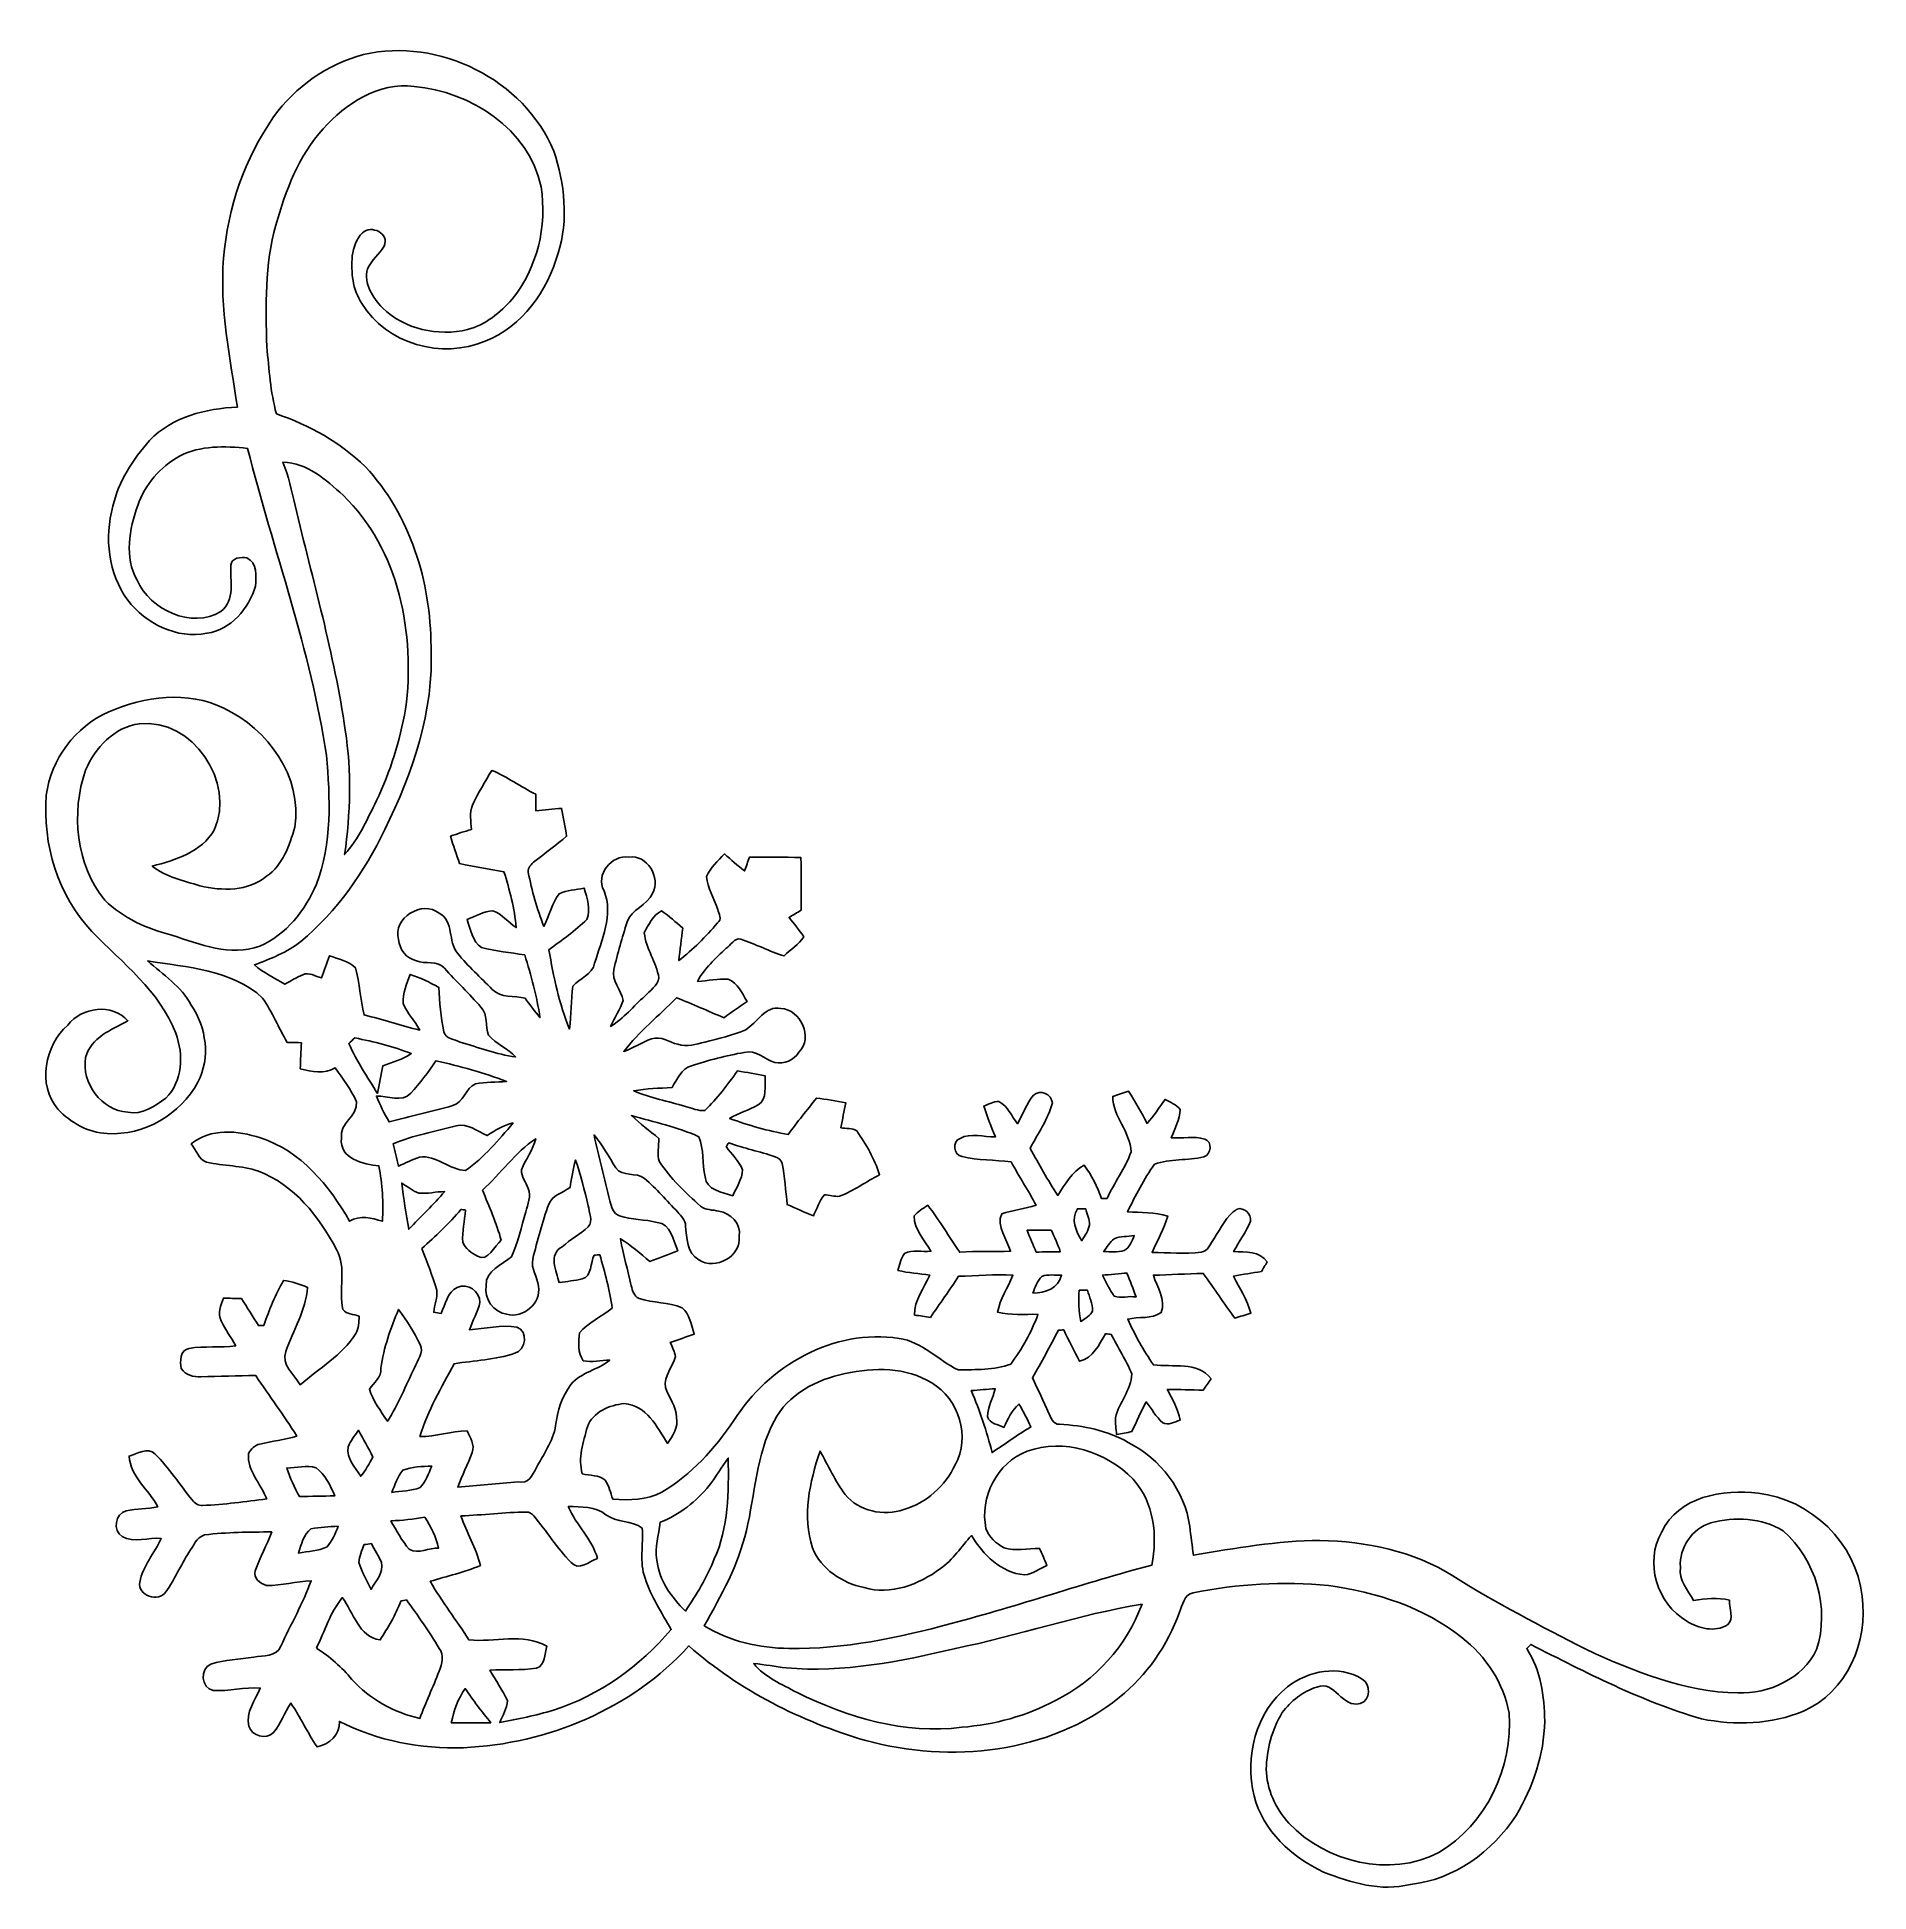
# Model space of a CAD drawing. Header units: centimetres. Extents: x -15.3 to 15.8, y -16 to 15.4.
import ezdxf

# ---------------------------------------------------------------- set-up
doc = ezdxf.new("R2010")
doc.units = ezdxf.units.CM
doc.header["$MEASUREMENT"] = 0
doc.layers.add('Layer 1', color=7, linetype='Continuous')

msp = doc.modelspace()

# ---------------------------------------------------------------- linework, layer by layer
at = {"layer": 'Layer 1', "color": 252}
for points, knots in [([(-9.73208, 15.13205), (-8.45432, 15.42697), (-7.01604, 14.70907), (-6.50593, 13.49728), (-6.50593, 13.49728), (-6.32672, 12.94377), (-6.25158, 12.32641), (-6.43502, 11.76443), (-6.43502, 11.76443), (-6.61811, 11.13084), (-7.03298, 10.51807), (-7.67009, 10.27818), (-7.67009, 10.27818), (-8.39576, 9.95997), (-9.34755, 10.22738), (-9.75783, 10.91636), (-9.75783, 10.91636), (-9.92152, 11.14743), (-9.94269, 11.44623), (-9.92046, 11.71928), (-9.92046, 11.71928), (-9.89683, 11.85933), (-9.85873, 12.01279), (-9.7476, 12.11086), (-9.7476, 12.11086), (-9.60508, 12.25232), (-9.28229, 12.10204), (-9.38107, 11.88649), (-9.38107, 11.88649), (-9.46538, 11.75067), (-9.59767, 11.64696), (-9.66435, 11.5002), (-9.66435, 11.5002), (-9.73173, 11.24938), (-9.5691, 11.01513), (-9.41105, 10.83804), (-9.41105, 10.83804), (-9.03499, 10.4775), (-8.46843, 10.35297), (-7.96678, 10.4708), (-7.96678, 10.4708), (-7.66798, 10.5537), (-7.41292, 10.75584), (-7.21289, 10.98762), (-7.21289, 10.98762), (-6.78709, 11.5122), (-6.61635, 12.22622), (-6.72324, 12.88979), (-6.72324, 12.88979), (-6.92291, 13.86805), (-7.92551, 14.51116), (-8.8713, 14.58983), (-8.8713, 14.58983), (-9.47702, 14.67273), (-10.02771, 14.3002), (-10.41506, 13.87263), (-10.41506, 13.87263), (-10.83098, 13.41579), (-11.04865, 12.827), (-11.21622, 12.24315), (-11.21622, 12.24315), (-11.40284, 11.57393), (-11.39296, 10.87049), (-11.36897, 10.18222), (-11.36897, 10.18222), (-11.33016, 9.80228), (-11.309, 9.41387), (-11.20669, 9.04452), (-11.20669, 9.04452), (-10.65001, 8.85437), (-10.12402, 8.56262), (-9.70068, 8.14987), (-9.70068, 8.14987), (-8.93763, 7.33249), (-8.5912, 6.20042), (-8.58696, 5.09799), (-8.58696, 5.09799), (-8.53793, 4.01426), (-8.89212, 2.95734), (-9.37225, 1.9999), (-9.37225, 1.9999), (-9.71585, 1.28482), (-10.18011, 0.61489), (-10.79288, 0.10407), (-10.79288, 0.10407), (-11.02642, -0.0762), (-11.30335, -0.18979), (-11.57817, -0.29175), (-11.57817, -0.29175), (-11.42436, -0.42616), (-11.23915, -0.51576), (-11.06382, -0.61877), (-11.06382, -0.61877), (-10.96433, -0.56268), (-10.86697, -0.50165), (-10.76113, -0.45791), (-10.76113, -0.45791), (-10.65354, -0.40569), (-10.54523, -0.48824), (-10.44116, -0.51188), (-10.44116, -0.51188), (-10.39918, -0.38629), (-10.35403, -0.26176), (-10.30923, -0.13758), (-10.30923, -0.13758), (-10.16176, -0.19156), (-9.97973, -0.22013), (-9.86825, -0.33973), (-9.86825, -0.33973), (-9.79488, -0.60078), (-9.785, -0.87559), (-9.72079, -1.13983), (-9.72079, -1.13983), (-9.40364, -1.21391), (-9.09532, -1.32151), (-8.77852, -1.39665), (-8.77852, -1.39665), (-8.85896, -1.2386), (-8.99442, -1.11231), (-9.05686, -0.94544), (-9.05686, -0.94544), (-9.0745, -0.77294), (-8.99724, -0.61172), (-8.94115, -0.45297), (-8.94115, -0.45297), (-8.77041, -0.50659), (-8.61095, -0.58808), (-8.45361, -0.67239), (-8.45361, -0.67239), (-8.43774, -0.92393), (-8.42857, -1.17828), (-8.36754, -1.42416), (-8.36754, -1.42416), (-8.34461, -1.54693), (-8.18339, -1.54764), (-8.09378, -1.59914), (-8.09378, -1.59914), (-7.78334, -1.69016), (-7.47713, -1.80693), (-7.15504, -1.85103), (-7.15504, -1.85103), (-7.28768, -1.70215), (-7.48383, -1.62948), (-7.61612, -1.48273), (-7.61612, -1.48273), (-7.67221, -1.32891), (-7.61718, -1.13383), (-7.74065, -1.00506), (-7.74065, -1.00506), (-7.94173, -0.7814), (-8.15693, -0.57079), (-8.35907, -0.34819), (-8.35907, -0.34819), (-8.47549, -0.20779), (-8.68257, -0.28575), (-8.83567, -0.22225), (-8.83567, -0.22225), (-9.00712, -0.1838), (-9.11966, -0.02893), (-9.1373, 0.13899), (-9.1373, 0.13899), (-9.24207, 0.49953), (-8.73301, 0.81668), (-8.44762, 0.58244), (-8.44762, 0.58244), (-8.18974, 0.44556), (-8.30968, 0.1016), (-8.13611, -0.09313), (-8.13611, -0.09313), (-7.95973, -0.31538), (-7.74665, -0.50447), (-7.54909, -0.70732), (-7.54909, -0.70732), (-7.40551, -0.85478), (-7.17374, -0.81068), (-6.99135, -0.85549), (-6.99135, -0.85549), (-6.91339, -0.96873), (-6.82837, -1.07633), (-6.74123, -1.18357), (-6.74123, -1.18357), (-6.79485, -0.82268), (-6.88975, -0.4699), (-7.00017, -0.12277), (-7.00017, -0.12277), (-7.24359, -0.08255), (-7.49124, -0.06138), (-7.72971, 0.00317), (-7.72971, 0.00317), (-7.89129, 0.10231), (-7.9188, 0.31291), (-7.97525, 0.47837), (-7.97525, 0.47837), (-7.83378, 0.53657), (-7.69338, 0.61313), (-7.53851, 0.62724), (-7.53851, 0.62724), (-7.38258, 0.57432), (-7.28098, 0.42898), (-7.1441, 0.34219), (-7.1441, 0.34219), (-7.17056, 0.66499), (-7.25629, 0.97861), (-7.35154, 1.28658), (-7.35154, 1.28658), (-7.60201, 1.33032), (-7.85248, 1.37583), (-8.10225, 1.42381), (-8.10225, 1.42381), (-8.15693, 1.57833), (-8.21196, 1.7332), (-8.25712, 1.89089), (-8.25712, 1.89089), (-8.13929, 1.93146), (-8.02005, 1.96815), (-7.90081, 2.00413), (-7.90081, 2.00413), (-7.90893, 2.1396), (-7.94597, 2.28706), (-7.88423, 2.41476), (-7.88423, 2.41476), (-7.7911, 2.61973), (-7.67151, 2.81129), (-7.5565, 3.00426), (-7.5565, 3.00426), (-7.2958, 2.89454), (-7.06614, 2.72556), (-6.8132, 2.59962), (-6.8132, 2.59962), (-6.8132, 2.50649), (-6.81214, 2.41018), (-6.81108, 2.31599), (-6.81108, 2.31599), (-6.66574, 2.3308), (-6.52074, 2.35479), (-6.37434, 2.36079), (-6.37434, 2.36079), (-6.34612, 2.2038), (-6.31684, 2.04717), (-6.28932, 1.88948), (-6.28932, 1.88948), (-6.46359, 1.74061), (-6.64916, 1.60584), (-6.83048, 1.46544), (-6.83048, 1.46544), (-6.8834, 1.41781), (-6.95748, 1.35819), (-6.94126, 1.27811), (-6.94126, 1.27811), (-6.87599, 0.96591), (-6.79344, 0.65687), (-6.67526, 0.36054), (-6.67526, 0.36054), (-6.58636, 0.54257), (-6.54226, 0.75106), (-6.41668, 0.91299), (-6.41668, 0.91299), (-6.28756, 0.98284), (-6.13339, 0.97719), (-5.99334, 1.0093), (-5.99334, 1.0093), (-5.93972, 0.84102), (-5.87622, 0.64911), (-5.94713, 0.47978), (-5.94713, 0.47978), (-6.13904, 0.28363), (-6.37081, 0.13123), (-6.58848, -0.03493), (-6.58848, -0.03493), (-6.51475, -0.49107), (-6.41491, -0.94897), (-6.24134, -1.3783), (-6.24134, -1.3783), (-6.20995, -1.13594), (-6.21665, -0.89041), (-6.18419, -0.64876), (-6.18419, -0.64876), (-6.06637, -0.51259), (-5.85364, -0.46143), (-5.81519, -0.26), (-5.81519, -0.26), (-5.6963, 0.13018), (-5.49063, 0.55633), (-5.65644, 0.96379), (-5.65644, 0.96379), (-5.80954, 1.23649), (-5.52591, 1.57515), (-5.23875, 1.53529), (-5.23875, 1.53529), (-4.92337, 1.58397), (-4.69018, 1.18745), (-4.83235, 0.91934), (-4.83235, 0.91934), (-4.92443, 0.71296), (-5.19359, 0.65652), (-5.26486, 0.43639), (-5.26486, 0.43639), (-5.34635, 0.17039), (-5.42678, -0.09737), (-5.48922, -0.36865), (-5.48922, -0.36865), (-5.53544, -0.56198), (-5.36434, -0.71614), (-5.33188, -0.895), (-5.33188, -0.895), (-5.38304, -1.04881), (-5.48111, -1.18286), (-5.54496, -1.33209), (-5.54496, -1.33209), (-5.32165, -1.19909), (-5.15938, -0.98884), (-4.96394, -0.82127), (-4.96394, -0.82127), (-4.88244, -0.72496), (-4.74733, -0.64699), (-4.72722, -0.51294), (-4.72722, -0.51294), (-4.76532, -0.24518), (-4.95088, -0.01623), (-4.97346, 0.254), (-4.97346, 0.254), (-4.90114, 0.38876), (-4.82847, 0.55351), (-4.68207, 0.6223), (-4.68207, 0.6223), (-4.55542, 0.53587), (-4.43936, 0.43286), (-4.32188, 0.33338), (-4.32188, 0.33338), (-4.34375, 0.14993), (-4.37233, -0.03351), (-4.38644, -0.21802), (-4.38644, -0.21802), (-4.15184, -0.02575), (-3.92818, 0.18415), (-3.73592, 0.41945), (-3.73592, 0.41945), (-3.64525, 0.47625), (-3.71334, 0.57785), (-3.73063, 0.64841), (-3.73063, 0.64841), (-3.78778, 0.83538), (-3.91301, 1.0093), (-3.9176, 1.20862), (-3.9176, 1.20862), (-3.85551, 1.36066), (-3.7271, 1.47108), (-3.61774, 1.58856), (-3.61774, 1.58856), (-3.50379, 1.49296), (-3.39549, 1.3903), (-3.27554, 1.3014), (-3.27554, 1.3014), (-3.24697, 1.37936), (-3.21945, 1.45697), (-3.19123, 1.53494), (-3.19123, 1.53494), (-2.9016, 1.53458), (-2.61161, 1.5367), (-2.32163, 1.52682), (-2.32163, 1.52682), (-2.31352, 1.22943), (-2.31246, 0.93133), (-2.31634, 0.63324), (-2.31634, 0.63324), (-2.38513, 0.59408), (-2.45357, 0.55421), (-2.5213, 0.51294), (-2.5213, 0.51294), (-2.43664, 0.40499), (-2.34774, 0.30057), (-2.27259, 0.18486), (-2.27259, 0.18486), (-2.35303, 0.05045), (-2.49661, -0.02928), (-2.60491, -0.13829), (-2.60491, -0.13829), (-2.85821, -0.06491), (-3.08998, 0.06632), (-3.34081, 0.14464), (-3.34081, 0.14464), (-3.44946, 0.17886), (-3.5119, 0.03351), (-3.58916, -0.00847), (-3.58916, -0.00847), (-3.76167, -0.18344), (-3.96205, -0.34466), (-4.07, -0.5715), (-4.07, -0.5715), (-3.89714, -0.55633), (-3.72463, -0.52881), (-3.55036, -0.53023), (-3.55036, -0.53023), (-3.39372, -0.60184), (-3.31153, -0.768), (-3.23321, -0.91334), (-3.23321, -0.91334), (-3.36409, -1.00259), (-3.49497, -1.09149), (-3.62126, -1.18674), (-3.62126, -1.18674), (-3.88973, -1.07491), (-4.15537, -0.95603), (-4.4256, -0.84843), (-4.4256, -0.84843), (-4.72475, -1.15041), (-5.0606, -1.41852), (-5.3213, -1.75683), (-5.3213, -1.75683), (-5.15902, -1.69863), (-5.01262, -1.60408), (-4.85211, -1.54234), (-4.85211, -1.54234), (-4.69018, -1.48978), (-4.55401, -1.60161), (-4.40514, -1.63689), (-4.40514, -1.63689), (-4.25133, -1.68734), (-4.09857, -1.63407), (-3.95041, -1.59808), (-3.95041, -1.59808), (-3.71722, -1.53564), (-3.47768, -1.48837), (-3.25649, -1.38853), (-3.25649, -1.38853), (-3.06176, -1.27176), (-2.92171, -0.97719), (-2.65853, -1.02764), (-2.65853, -1.02764), (-2.31987, -1.04916), (-2.10679, -1.52294), (-2.3562, -1.77236), (-2.3562, -1.77236), (-2.43911, -1.91029), (-2.60809, -1.97168), (-2.7619, -1.94486), (-2.7619, -1.94486), (-2.9404, -1.89371), (-3.07869, -1.71732), (-3.28436, -1.77377), (-3.28436, -1.77377), (-3.58599, -1.82739), (-3.88444, -1.90712), (-4.17583, -2.00131), (-4.17583, -2.00131), (-4.34693, -2.05176), (-4.41466, -2.23026), (-4.50321, -2.36643), (-4.50321, -2.36643), (-4.71981, -2.38266), (-4.93854, -2.38619), (-5.15267, -2.42394), (-5.15267, -2.42394), (-4.87257, -2.54776), (-4.56812, -2.59962), (-4.27708, -2.69134), (-4.27708, -2.69134), (-4.16842, -2.71568), (-4.06083, -2.77107), (-3.94653, -2.75908), (-3.94653, -2.75908), (-3.73944, -2.55623), (-3.56517, -2.32234), (-3.39549, -2.08809), (-3.39549, -2.08809), (-3.23885, -2.11138), (-3.08257, -2.14066), (-2.92629, -2.16994), (-2.92629, -2.16994), (-2.9397, -2.33539), (-2.88008, -2.56364), (-3.04694, -2.66347), (-3.04694, -2.66347), (-3.20216, -2.75167), (-3.37679, -2.8), (-3.52989, -2.89348), (-3.52989, -2.89348), (-3.2064, -3.00884), (-2.87479, -3.10515), (-2.53577, -3.16371), (-2.53577, -3.16371), (-2.38196, -2.95346), (-2.21756, -2.75167), (-2.05669, -2.54706), (-2.05669, -2.54706), (-1.89124, -2.56963), (-1.72649, -2.59644), (-1.5621, -2.62572), (-1.5621, -2.62572), (-1.5875, -2.76719), (-1.61678, -2.90795), (-1.64359, -3.04941), (-1.64359, -3.04941), (-1.55469, -3.0667), (-1.45274, -3.05364), (-1.37407, -3.10444), (-1.37407, -3.10444), (-1.21285, -3.33163), (-1.07315, -3.57893), (-0.98813, -3.84563), (-0.98813, -3.84563), (-1.21567, -3.96487), (-1.42487, -4.12009), (-1.66617, -4.21111), (-1.66617, -4.21111), (-1.75225, -4.22134), (-1.83621, -4.18536), (-1.92229, -4.18888), (-1.92229, -4.18888), (-2.01048, -4.29084), (-2.05105, -4.42348), (-2.10855, -4.54342), (-2.10855, -4.54342), (-2.25743, -4.48169), (-2.40453, -4.41466), (-2.55199, -4.35046), (-2.55199, -4.35046), (-2.5781, -4.11798), (-2.59786, -3.88444), (-2.63772, -3.65443), (-2.63772, -3.65443), (-2.6483, -3.5941), (-2.70581, -3.55882), (-2.75872, -3.54048), (-2.75872, -3.54048), (-3.01696, -3.45334), (-3.28613, -3.40148), (-3.54083, -3.30306), (-3.54083, -3.30306), (-3.55212, -3.31964), (-3.57505, -3.3528), (-3.58669, -3.36938), (-3.58669, -3.36938), (-3.4925, -3.49814), (-3.37009, -3.6128), (-3.31011, -3.76343), (-3.31011, -3.76343), (-3.31329, -3.92289), (-3.41171, -4.06047), (-3.47627, -4.20123), (-3.47627, -4.20123), (-3.64772, -4.13985), (-3.92395, -4.10916), (-3.94547, -3.88373), (-3.94547, -3.88373), (-3.99309, -3.66007), (-3.96064, -3.41701), (-4.05059, -3.20428), (-4.05059, -3.20428), (-4.41008, -3.03142), (-4.81048, -2.95875), (-5.19113, -2.84268), (-5.19113, -2.84268), (-5.04896, -2.98626), (-4.8835, -3.10409), (-4.72546, -3.22968), (-4.72546, -3.22968), (-4.72758, -3.36091), (-4.76285, -3.49956), (-4.71699, -3.6262), (-4.71699, -3.6262), (-4.53249, -3.91442), (-4.27355, -4.14584), (-4.02378, -4.37691), (-4.02378, -4.37691), (-3.93771, -4.451), (-3.81388, -4.43583), (-3.71158, -4.46476), (-3.71158, -4.46476), (-3.51508, -4.49227), (-3.32528, -4.67184), (-3.36797, -4.88597), (-3.36797, -4.88597), (-3.32281, -5.22923), (-3.77472, -5.47158), (-4.05024, -5.28673), (-4.05024, -5.28673), (-4.25521, -5.17596), (-4.25591, -4.91067), (-4.2739, -4.70994), (-4.2739, -4.70994), (-4.27567, -4.61433), (-4.35081, -4.54625), (-4.40831, -4.47922), (-4.40831, -4.47922), (-4.59034, -4.28449), (-4.76673, -4.08411), (-4.96888, -3.91019), (-4.96888, -3.91019), (-5.10858, -3.79518), (-5.34388, -3.89079), (-5.45641, -3.73133), (-5.45641, -3.73133), (-5.57601, -3.54259), (-5.67655, -3.34081), (-5.82542, -3.17218), (-5.82542, -3.17218), (-5.74604, -3.54612), (-5.6455, -3.91513), (-5.55907, -4.28801), (-5.55907, -4.28801), (-5.53191, -4.38573), (-5.50016, -4.50603), (-5.39221, -4.54413), (-5.39221, -4.54413), (-5.18866, -4.61539), (-4.96499, -4.60057), (-4.75615, -4.65279), (-4.75615, -4.65279), (-4.51803, -4.67325), (-4.48733, -4.95723), (-4.4069, -5.13292), (-4.4069, -5.13292), (-4.56212, -5.20065), (-4.72123, -5.25886), (-4.88103, -5.31495), (-4.88103, -5.31495), (-5.03978, -5.17807), (-5.20136, -5.04296), (-5.37916, -4.93113), (-5.37916, -4.93113), (-5.32765, -5.19889), (-5.25463, -5.46241), (-5.19465, -5.72841), (-5.19465, -5.72841), (-5.17243, -5.80813), (-5.14914, -5.90762), (-5.06307, -5.94184), (-5.06307, -5.94184), (-4.82776, -6.02227), (-4.56353, -6.0011), (-4.33388, -6.09953), (-4.33388, -6.09953), (-4.20335, -6.20889), (-4.18253, -6.39339), (-4.12785, -6.54579), (-4.12785, -6.54579), (-4.26261, -6.59447), (-4.39738, -6.64245), (-4.53355, -6.68726), (-4.53355, -6.68726), (-4.50321, -6.76592), (-4.45523, -6.84071), (-4.44747, -6.92609), (-4.44747, -6.92609), (-4.49439, -7.10424), (-4.64538, -7.25311), (-4.61398, -7.44996), (-4.61398, -7.44996), (-4.5593, -7.62212), (-4.42877, -7.76676), (-4.42771, -7.95655), (-4.42771, -7.95655), (-4.39561, -8.12518), (-4.48557, -8.27158), (-4.58223, -8.39717), (-4.58223, -8.39717), (-4.75544, -8.11601), (-4.93889, -7.75053), (-5.31319, -7.72266), (-5.31319, -7.72266), (-5.56295, -7.74735), (-5.84165, -7.86553), (-5.93831, -8.1153), (-5.93831, -8.1153), (-6.00569, -8.3753), (-6.102, -8.64588), (-6.02439, -8.91505), (-6.02439, -8.91505), (-5.90338, -8.94997), (-5.73652, -8.92316), (-5.63774, -9.02335), (-5.63774, -9.02335), (-5.56683, -9.11578), (-5.54814, -9.23466), (-5.50686, -9.34261), (-5.50686, -9.34261), (-5.22781, -9.36096), (-4.92795, -9.36202), (-4.67678, -9.22232), (-4.67678, -9.22232), (-4.17336, -8.93163), (-3.78354, -8.48325), (-3.45475, -8.01194), (-3.45475, -8.01194), (-2.8829, -7.08166), (-1.7586, -6.44842), (-0.65723, -6.61917), (-0.65723, -6.61917), (-0.26811, -6.6742), (0.0067, -6.98782), (0.34325, -7.15398), (0.34325, -7.15398), (0.63923, -7.14446), (0.95497, -7.15927), (1.23472, -7.0545), (1.23472, -7.0545), (1.42452, -6.79626), (1.58468, -6.51369), (1.6951, -6.21242), (1.6951, -6.21242), (1.46614, -6.20501), (1.23331, -6.23252), (1.00894, -6.17679), (1.00894, -6.17679), (1.05516, -5.9503), (1.1871, -5.7598), (1.27071, -5.54814), (1.27071, -5.54814), (0.96379, -5.52803), (0.65617, -5.55978), (0.3496, -5.56472), (0.3496, -5.56472), (0.19826, -5.80249), (0.03387, -6.03144), (-0.12771, -6.26216), (-0.12771, -6.26216), (-0.21661, -6.24981), (-0.30515, -6.23711), (-0.39335, -6.22335), (-0.39335, -6.22335), (-0.40464, -5.96618), (-0.23107, -5.77039), (-0.13864, -5.54567), (-0.13864, -5.54567), (-0.31891, -5.52062), (-0.50024, -5.51145), (-0.67628, -5.46664), (-0.67628, -5.46664), (-0.64523, -5.36928), (-0.62512, -5.26521), (-0.56833, -5.17878), (-0.56833, -5.17878), (-0.42721, -5.11845), (-0.26882, -5.15338), (-0.11924, -5.14385), (-0.11924, -5.14385), (-0.2219, -4.94912), (-0.40464, -4.78084), (-0.4004, -4.54519), (-0.4004, -4.54519), (-0.34043, -4.46652), (-0.25224, -4.41819), (-0.1718, -4.36421), (-0.1718, -4.36421), (0.0254, -4.61821), (0.18838, -4.89585), (0.37112, -5.16043), (0.37112, -5.16043), (0.65722, -5.13644), (0.94439, -5.14985), (1.23084, -5.14315), (1.23084, -5.14315), (1.1751, -4.93571), (0.98213, -4.72546), (1.08091, -4.50709), (1.08091, -4.50709), (1.27141, -4.44465), (1.47355, -4.4256), (1.66441, -4.36351), (1.66441, -4.36351), (1.5307, -4.11339), (1.37619, -3.87526), (1.23966, -3.62691), (1.23966, -3.62691), (0.96344, -3.59586), (0.68016, -3.60116), (0.40922, -3.53977), (0.40922, -3.53977), (0.26247, -3.51402), (0.24024, -3.27978), (0.375, -3.23003), (0.375, -3.23003), (0.55951, -3.12949), (0.77576, -3.20957), (0.97472, -3.20499), (0.97472, -3.20499), (0.90205, -3.03389), (0.83679, -2.85856), (0.77717, -2.68323), (0.77717, -2.68323), (0.85901, -2.65218), (0.94015, -2.60315), (1.03046, -2.60632), (1.03046, -2.60632), (1.18851, -2.67511), (1.24531, -2.85997), (1.34973, -2.98344), (1.34973, -2.98344), (1.43898, -2.82293), (1.50107, -2.64231), (1.61925, -2.50014), (1.61925, -2.50014), (1.72791, -2.38901), (1.92864, -2.4832), (1.93922, -2.62608), (1.93922, -2.62608), (1.8669, -2.90583), (1.69651, -3.14784), (1.5621, -3.40043), (1.5621, -3.40043), (1.71344, -3.66889), (1.86161, -3.93947), (2.03165, -4.197), (2.03165, -4.197), (2.15336, -4.00579), (2.27189, -3.79801), (2.47615, -3.68335), (2.47615, -3.68335), (2.60244, -3.85692), (2.70334, -4.04707), (2.7746, -4.24991), (2.7746, -4.24991), (2.79788, -4.24921), (2.84409, -4.24815), (2.86738, -4.24744), (2.86738, -4.24744), (2.98768, -3.97722), (3.17535, -3.73803), (3.27378, -3.45899), (3.27378, -3.45899), (3.25826, -3.12138), (2.96933, -2.86632), (2.96192, -2.5206), (2.96192, -2.5206), (3.05047, -2.4892), (3.13972, -2.45992), (3.22968, -2.43311), (3.22968, -2.43311), (3.3468, -2.60703), (3.44664, -2.79118), (3.54471, -2.97674), (3.54471, -2.97674), (3.66042, -2.85256), (3.75003, -2.70722), (3.84951, -2.57034), (3.84951, -2.57034), (3.93982, -2.61832), (4.04072, -2.65924), (4.10598, -2.74179), (4.10598, -2.74179), (4.09469, -2.91218), (4.01567, -3.06352), (3.95464, -3.21874), (3.95464, -3.21874), (4.1402, -3.23427), (4.33917, -3.18629), (4.52049, -3.24203), (4.52049, -3.24203), (4.65878, -3.28754), (4.63268, -3.50026), (4.50532, -3.54436), (4.50532, -3.54436), (4.23404, -3.61033), (3.93136, -3.56764), (3.66995, -3.66924), (3.66995, -3.66924), (3.48686, -3.91724), (3.35351, -4.20123), (3.21063, -4.47463), (3.21063, -4.47463), (3.43888, -4.48769), (3.67453, -4.48063), (3.89572, -4.54801), (3.89572, -4.54801), (3.83187, -4.76391), (3.71934, -4.959), (3.62902, -5.16361), (3.62902, -5.16361), (3.9049, -5.16184), (4.1843, -5.19254), (4.45946, -5.16043), (4.45946, -5.16043), (4.578, -5.14209), (4.62033, -5.00803), (4.67995, -4.92478), (4.67995, -4.92478), (4.7939, -4.75051), (4.88456, -4.54131), (5.06801, -4.42877), (5.06801, -4.42877), (5.19042, -4.38785), (5.31354, -4.51485), (5.29802, -4.63232), (5.29802, -4.63232), (5.22005, -4.81365), (5.10469, -4.97593), (5.01086, -5.14879), (5.01086, -5.14879), (5.21159, -5.15267), (5.45042, -5.13891), (5.57847, -5.32447), (5.57847, -5.32447), (5.54567, -5.3781), (5.51356, -5.43243), (5.48217, -5.48711), (5.48217, -5.48711), (5.32412, -5.50933), (5.16714, -5.53367), (5.01086, -5.56401), (5.01086, -5.56401), (5.10857, -5.77286), (5.24298, -5.96512), (5.30084, -6.19196), (5.30084, -6.19196), (5.21335, -6.223), (5.11951, -6.24628), (5.03308, -6.27627), (5.03308, -6.27627), (4.84717, -6.02791), (4.67854, -5.76792), (4.49545, -5.51815), (4.49545, -5.51815), (4.21322, -5.52168), (3.93241, -5.54426), (3.6509, -5.54708), (3.6509, -5.54708), (3.70734, -5.75204), (3.87138, -5.96583), (3.78248, -6.18031), (3.78248, -6.18031), (3.62338, -6.29461), (3.40078, -6.24805), (3.21733, -6.29214), (3.21733, -6.29214), (3.33446, -6.56414), (3.48862, -6.81955), (3.65054, -7.06755), (3.65054, -7.06755), (3.97863, -7.11094), (4.39808, -7.00264), (4.62809, -7.3025), (4.62809, -7.3025), (4.58364, -7.36706), (4.53954, -7.43162), (4.49509, -7.49582), (4.49509, -7.49582), (4.29189, -7.49194), (4.09081, -7.48171), (3.88832, -7.48383), (3.88832, -7.48383), (3.97616, -7.64928), (4.06259, -7.81614), (4.10245, -8.00171), (4.10245, -8.00171), (4.00967, -8.0324), (3.9056, -8.10331), (3.80859, -8.04686), (3.80859, -8.04686), (3.69323, -7.94949), (3.62373, -7.81085), (3.53095, -7.69408), (3.53095, -7.69408), (3.44029, -7.85707), (3.36444, -8.02711), (3.28824, -8.19714), (3.28824, -8.19714), (3.20181, -8.21584), (3.11503, -8.23277), (3.02824, -8.24865), (3.02824, -8.24865), (3.0166, -8.15446), (3.00637, -8.05533), (3.00919, -7.96184), (3.00919, -7.96184), (3.06811, -7.70184), (3.27519, -7.49406), (3.28612, -7.22101), (3.28612, -7.22101), (3.19264, -6.98676), (3.04835, -6.7758), (2.93617, -6.55073), (2.93617, -6.55073), (2.91253, -6.54826), (2.86561, -6.54297), (2.84198, -6.5405), (2.84198, -6.5405), (2.72803, -6.72359), (2.63419, -6.95043), (2.39995, -7.00546), (2.39995, -7.00546), (2.30717, -6.82943), (2.21686, -6.65233), (2.13113, -6.47312), (2.13113, -6.47312), (2.10891, -6.47524), (2.0641, -6.47912), (2.04188, -6.48123), (2.04188, -6.48123), (1.90182, -6.75322), (1.75366, -7.02098), (1.60232, -7.28698), (1.60232, -7.28698), (1.69369, -7.48877), (1.79529, -7.68562), (1.88101, -7.89023), (1.88101, -7.89023), (1.91699, -7.96784), (1.95474, -8.07755), (2.05987, -8.07332), (2.05987, -8.07332), (2.4638, -8.09554), (2.87232, -8.17704), (3.2258, -8.382), (3.2258, -8.382), (3.76767, -8.65399), (4.18641, -9.19868), (4.26614, -9.80546), (4.26614, -9.80546), (4.28801, -9.96632), (4.30989, -10.13001), (4.32964, -10.29229), (4.32964, -10.29229), (5.03943, -10.17341), (5.75169, -10.04499), (6.47382, -10.04217), (6.47382, -10.04217), (7.25593, -10.05946), (8.05497, -10.22068), (8.7249, -10.64119), (8.7249, -10.64119), (9.44774, -11.10368), (10.21574, -11.48856), (10.97562, -11.88508), (10.97562, -11.88508), (11.78807, -12.25797), (12.64285, -12.60898), (13.55019, -12.62521), (13.55019, -12.62521), (14.08007, -12.64602), (14.65051, -12.38074), (14.88757, -11.89143), (14.88757, -11.89143), (15.11371, -11.18799), (14.87593, -10.36426), (14.3196, -9.88025), (14.3196, -9.88025), (13.96224, -9.65094), (13.49516, -9.63895), (13.09511, -9.74408), (13.09511, -9.74408), (12.77514, -9.8425), (12.55642, -10.16388), (12.5797, -10.4969), (12.5797, -10.4969), (12.54301, -10.71527), (12.70741, -10.8839), (12.80442, -11.06064), (12.80442, -11.06064), (13.0048, -11.01972), (13.21047, -11.01161), (13.41155, -11.05147), (13.41155, -11.05147), (13.39497, -11.18094), (13.50433, -11.37073), (13.37698, -11.47092), (13.37698, -11.47092), (13.16496, -11.60427), (12.88697, -11.53372), (12.68695, -11.40954), (12.68695, -11.40954), (12.1853, -11.11603), (11.9634, -10.40765), (12.26397, -9.89789), (12.26397, -9.89789), (12.54054, -9.29887), (13.30572, -9.16517), (13.89733, -9.24137), (13.89733, -9.24137), (14.78527, -9.34191), (15.5642, -10.08662), (15.65663, -10.98338), (15.65663, -10.98338), (15.7734, -11.74715), (15.39663, -12.61851), (14.66427, -12.93354), (14.66427, -12.93354), (14.12311, -13.16249), (13.50433, -13.17731), (12.9346, -13.06407), (12.9346, -13.06407), (11.92177, -12.7695), (10.98091, -12.27914), (10.04358, -11.8043), (10.04358, -11.8043), (10.02171, -11.82723), (9.99949, -11.85051), (9.97797, -11.8745), (9.97797, -11.8745), (10.21433, -12.23539), (10.27359, -12.68342), (10.28065, -13.10605), (10.28065, -13.10605), (10.27112, -13.67049), (10.08062, -14.21836), (9.79629, -14.70131), (9.79629, -14.70131), (9.39518, -15.3162), (8.74642, -15.78786), (8.00453, -15.86971), (8.00453, -15.86971), (7.50499, -15.996), (6.99841, -15.83866), (6.53521, -15.65981), (6.53521, -15.65981), (5.99475, -15.40863), (5.50616, -14.96236), (5.35658, -14.36687), (5.35658, -14.36687), (5.19642, -13.71812), (5.38162, -12.94095), (5.92384, -12.52114), (5.92384, -12.52114), (6.27556, -12.24774), (6.79521, -12.14579), (7.1882, -12.39061), (7.1882, -12.39061), (7.33742, -12.47916), (7.33566, -12.75292), (7.1561, -12.8016), (7.1561, -12.8016), (6.84883, -12.89861), (6.731, -12.4012), (6.41914, -12.52537), (6.41914, -12.52537), (6.18525, -12.59769), (5.97923, -12.7635), (5.83353, -12.95859), (5.83353, -12.95859), (5.65961, -13.24504), (5.57142, -13.58194), (5.5626, -13.91638), (5.5626, -13.91638), (5.56648, -14.2561), (5.72382, -14.58136), (5.94607, -14.83219), (5.94607, -14.83219), (6.57789, -15.49471), (7.65246, -15.76352), (8.48501, -15.32961), (8.48501, -15.32961), (9.29111, -14.85688), (9.74407, -13.88498), (9.67916, -12.96529), (9.67916, -12.96529), (9.58215, -12.46117), (9.28546, -11.99868), (8.87765, -11.68823), (8.87765, -11.68823), (8.23983, -11.16824), (7.42244, -10.92271), (6.61987, -10.80558), (6.61987, -10.80558), (5.85399, -10.73185), (5.07859, -10.77842), (4.32506, -10.92976), (4.32506, -10.92976), (4.16525, -10.94916), (4.15008, -11.14284), (4.09081, -11.25784), (4.09081, -11.25784), (3.89043, -11.82088), (3.54048, -12.32923), (3.07305, -12.70318), (3.07305, -12.70318), (1.8856, -13.65638), (0.21308, -13.82113), (-1.22273, -13.43096), (-1.22273, -13.43096), (-2.31669, -13.11099), (-3.36162, -12.5857), (-4.21922, -11.82829), (-4.21922, -11.82829), (-5.18795, -12.89756), (-6.61035, -13.48811), (-8.03981, -13.55372), (-8.03981, -13.55372), (-8.76194, -13.57383), (-9.4929, -13.43977), (-10.13883, -13.10781), (-10.13883, -13.10781), (-10.13001, -13.34064), (-10.30958, -13.49269), (-10.51772, -13.53926), (-10.51772, -13.53926), (-10.67894, -13.29937), (-10.80029, -13.03655), (-10.96116, -12.79701), (-10.96116, -12.79701), (-11.06946, -12.95788), (-11.12908, -13.14909), (-11.25538, -13.29796), (-11.25538, -13.29796), (-11.38202, -13.42849), (-11.62226, -13.35546), (-11.67236, -13.18824), (-11.67236, -13.18824), (-11.73374, -12.95153), (-11.56123, -12.74939), (-11.4808, -12.54407), (-11.4808, -12.54407), (-11.74821, -12.52573), (-12.01244, -12.59911), (-12.27984, -12.58429), (-12.27984, -12.58429), (-12.48339, -12.54795), (-12.50809, -12.20682), (-12.31512, -12.13767), (-12.31512, -12.13767), (-12.08123, -12.0583), (-11.82864, -12.05865), (-11.58663, -12.01984), (-11.58663, -12.01984), (-11.43353, -11.98951), (-11.20352, -12.01385), (-11.13296, -11.83393), (-11.13296, -11.83393), (-10.96045, -11.46422), (-10.75866, -11.10686), (-10.6172, -10.72339), (-10.6172, -10.72339), (-10.87085, -10.73185), (-11.11814, -10.81334), (-11.3725, -10.80241), (-11.3725, -10.80241), (-11.47692, -10.77595), (-11.60992, -10.67682), (-11.56476, -10.55511), (-11.56476, -10.55511), (-11.4875, -10.32933), (-11.36968, -10.12049), (-11.28466, -9.89753), (-11.28466, -9.89753), (-11.66495, -9.8993), (-12.04666, -9.90141), (-12.42483, -9.94798), (-12.42483, -9.94798), (-12.56312, -9.98573), (-12.61322, -10.13919), (-12.68871, -10.24467), (-12.68871, -10.24467), (-12.82806, -10.46162), (-12.93072, -10.70116), (-13.07853, -10.91283), (-13.07853, -10.91283), (-13.19918, -11.09239), (-13.56854, -10.97915), (-13.52233, -10.74773), (-13.52233, -10.74773), (-13.47153, -10.47362), (-13.27256, -10.25737), (-13.15649, -10.00936), (-13.15649, -10.00936), (-13.37169, -9.97938), (-13.62287, -10.0965), (-13.82007, -9.97585), (-13.82007, -9.97585), (-13.98976, -9.88095), (-13.93472, -9.58321), (-13.75128, -9.54017), (-13.75128, -9.54017), (-13.57524, -9.50242), (-13.39356, -9.50454), (-13.21611, -9.47491), (-13.21611, -9.47491), (-13.36957, -9.17893), (-13.67508, -8.96761), (-13.70224, -8.61166), (-13.70224, -8.61166), (-13.56536, -8.58097), (-13.38686, -8.45432), (-13.2655, -8.57321), (-13.2655, -8.57321), (-13.02597, -8.80992), (-12.84711, -9.09673), (-12.63438, -9.35602), (-12.63438, -9.35602), (-12.59205, -9.40964), (-12.5289, -9.45691), (-12.45658, -9.44951), (-12.45658, -9.44951), (-12.09216, -9.43751), (-11.73127, -9.3793), (-11.36968, -9.33909), (-11.36968, -9.33909), (-11.47304, -9.08191), (-11.69846, -8.86389), (-11.68188, -8.56932), (-11.68188, -8.56932), (-11.64061, -8.49524), (-11.5764, -8.4261), (-11.48891, -8.41093), (-11.48891, -8.41093), (-11.28078, -8.36083), (-11.0677, -8.33367), (-10.86132, -8.27476), (-10.86132, -8.27476), (-11.07969, -7.92374), (-11.32734, -7.59213), (-11.55665, -7.24853), (-11.55665, -7.24853), (-11.86639, -7.25099), (-12.17542, -7.26264), (-12.48481, -7.27004), (-12.48481, -7.27004), (-12.60757, -7.27075), (-12.74727, -7.24359), (-12.81748, -7.1314), (-12.81748, -7.1314), (-12.84252, -7.01957), (-12.83899, -6.80896), (-12.68448, -6.7885), (-12.68448, -6.7885), (-12.42413, -6.74229), (-12.15602, -6.78462), (-11.89496, -6.74229), (-11.89496, -6.74229), (-11.97504, -6.60083), (-12.0717, -6.46889), (-12.14367, -6.32354), (-12.14367, -6.32354), (-12.20329, -6.19584), (-12.15249, -6.05684), (-12.10486, -5.93584), (-12.10486, -5.93584), (-12.00291, -5.93901), (-11.90061, -5.94184), (-11.7983, -5.94536), (-11.7983, -5.94536), (-11.70164, -6.096), (-11.60498, -6.24769), (-11.51079, -6.40045), (-11.51079, -6.40045), (-11.48856, -6.40009), (-11.44446, -6.39904), (-11.42224, -6.39868), (-11.42224, -6.39868), (-11.32664, -6.13728), (-11.22609, -5.87657), (-11.08604, -5.63527), (-11.08604, -5.63527), (-10.94564, -5.6575), (-10.80911, -5.69842), (-10.67858, -5.75416), (-10.67858, -5.75416), (-10.70539, -6.14468), (-10.92659, -6.477), (-11.04547, -6.84071), (-11.04547, -6.84071), (-11.13296, -7.0612), (-10.90507, -7.23194), (-10.80488, -7.40375), (-10.80488, -7.40375), (-10.48314, -7.1247), (-10.09227, -6.90845), (-9.86296, -6.53838), (-9.86296, -6.53838), (-9.80722, -6.45054), (-9.80863, -6.34365), (-9.80511, -6.24381), (-9.80511, -6.24381), (-9.89542, -6.2043), (-10.02171, -6.21524), (-10.07992, -6.13022), (-10.07992, -6.13022), (-10.15647, -5.80072), (-10.01148, -5.42043), (-10.18963, -5.11034), (-10.18963, -5.11034), (-10.48209, -4.55083), (-10.90718, -4.0192), (-11.51255, -3.78319), (-11.51255, -3.78319), (-11.79618, -3.69076), (-12.09993, -3.69746), (-12.38885, -3.63255), (-12.38885, -3.63255), (-12.52714, -3.59057), (-12.56594, -3.42441), (-12.65026, -3.32423), (-12.65026, -3.32423), (-12.32147, -3.05153), (-11.86109, -3.09774), (-11.47833, -3.22157), (-11.47833, -3.22157), (-10.79324, -3.44029), (-10.31099, -4.02943), (-9.96633, -4.63374), (-9.96633, -4.63374), (-9.79064, -4.5279), (-9.59379, -4.57764), (-9.41141, -4.63374), (-9.41141, -4.63374), (-9.39236, -4.31976), (-9.41105, -4.00544), (-9.47067, -3.69711), (-9.47067, -3.69711), (-9.7342, -3.66748), (-10.14342, -3.57681), (-10.10567, -3.22792), (-10.10567, -3.22792), (-10.14624, -2.97392), (-9.82768, -2.85821), (-9.84885, -2.61091), (-9.84885, -2.61091), (-9.94269, -2.40418), (-10.07957, -2.22144), (-10.20904, -2.03694), (-10.20904, -2.03694), (-10.39566, -2.14383), (-10.60732, -2.10538), (-10.80276, -2.04964), (-10.80276, -2.04964), (-10.79853, -1.90253), (-10.79112, -1.75578), (-10.78265, -1.60902), (-10.78265, -1.60902), (-10.84298, -1.60761), (-10.96433, -1.60514), (-11.02466, -1.60373), (-11.02466, -1.60373), (-11.16965, -1.35749), (-11.27725, -1.08867), (-11.43953, -0.85302), (-11.43953, -0.85302), (-11.96622, -0.36795), (-12.71799, -0.33161), (-13.39003, -0.22401), (-13.39003, -0.22401), (-13.1258, -0.45473), (-12.821, -0.6544), (-12.64955, -0.97155), (-12.64955, -0.97155), (-12.39449, -1.35008), (-12.32006, -1.86373), (-12.53843, -2.27718), (-12.53843, -2.27718), (-12.82947, -2.82504), (-13.45036, -3.19088), (-14.07478, -3.14713), (-14.07478, -3.14713), (-14.3951, -3.13549), (-14.69073, -2.96474), (-14.90839, -2.7372), (-14.90839, -2.7372), (-15.26117, -2.32057), (-15.13276, -1.65629), (-14.74153, -1.30986), (-14.74153, -1.30986), (-14.49811, -1.00401), (-13.99364, -0.93839), (-13.722, -1.23754), (-13.722, -1.23754), (-13.99928, -1.38889), (-14.35206, -1.52012), (-14.4399, -1.85843), (-14.4399, -1.85843), (-14.51363, -2.29094), (-14.17003, -2.75908), (-13.72482, -2.78765), (-13.72482, -2.78765), (-13.48176, -2.83316), (-13.26268, -2.68817), (-13.08171, -2.5467), (-13.08171, -2.5467), (-12.79243, -2.26977), (-12.77373, -1.80693), (-12.91308, -1.45027), (-12.91308, -1.45027), (-13.1826, -0.73589), (-13.81548, -0.25682), (-14.33195, 0.2734), (-14.33195, 0.2734), (-14.91015, 0.88441), (-15.16909, 1.75225), (-15.10594, 2.58233), (-15.10594, 2.58233), (-15.02586, 3.19229), (-14.61488, 3.74826), (-14.04761, 3.9945), (-14.04761, 3.9945), (-13.4433, 4.25944), (-12.70776, 4.35928), (-12.09816, 4.05624), (-12.09816, 4.05624), (-11.35133, 3.70628), (-10.76149, 2.89137), (-10.89589, 2.04047), (-10.89589, 2.04047), (-10.98303, 1.73708), (-11.09804, 1.39735), (-11.3725, 1.21144), (-11.3725, 1.21144), (-11.67941, 0.94862), (-12.13168, 0.96238), (-12.50244, 1.0474), (-12.50244, 1.0474), (-12.77761, 1.13806), (-13.07888, 1.19521), (-13.31066, 1.38148), (-13.31066, 1.38148), (-12.91802, 1.48625), (-12.47669, 1.62066), (-12.25903, 1.99355), (-12.25903, 1.99355), (-11.8932, 2.79788), (-12.62556, 3.89537), (-13.52903, 3.79271), (-13.52903, 3.79271), (-13.95765, 3.73803), (-14.27692, 3.38526), (-14.44061, 3.00743), (-14.44061, 3.00743), (-14.68684, 2.28177), (-14.60712, 1.41464), (-14.11499, 0.8068), (-14.11499, 0.8068), (-13.8049, 0.50377), (-13.39533, 0.31609), (-12.97799, 0.21167), (-12.97799, 0.21167), (-12.5028, 0.05503), (-11.99092, -0.15169), (-11.48821, 0.0254), (-11.48821, 0.0254), (-11.03771, 0.22049), (-10.71845, 0.63359), (-10.52795, 1.07491), (-10.52795, 1.07491), (-10.26231, 1.76918), (-10.2937, 2.534), (-10.36038, 3.26178), (-10.36038, 3.26178), (-10.62038, 5.03767), (-11.25996, 6.72465), (-11.69458, 8.45926), (-11.69458, 8.45926), (-12.08088, 8.49947), (-12.49186, 8.51217), (-12.84676, 8.32979), (-12.84676, 8.32979), (-13.17166, 8.14564), (-13.43554, 7.84789), (-13.55584, 7.49194), (-13.55584, 7.49194), (-13.70154, 7.09154), (-13.78691, 6.61635), (-13.56501, 6.22547), (-13.56501, 6.22547), (-13.34558, 5.72558), (-12.64356, 5.39291), (-12.14861, 5.69736), (-12.14861, 5.69736), (-11.89673, 5.89351), (-11.99621, 6.21136), (-11.97716, 6.47876), (-11.97716, 6.47876), (-11.97857, 6.60259), (-11.79442, 6.62834), (-11.70834, 6.60294), (-11.70834, 6.60294), (-11.52984, 6.52498), (-11.5503, 6.28685), (-11.55982, 6.12528), (-11.55982, 6.12528), (-11.67694, 5.74922), (-11.97363, 5.38586), (-12.38497, 5.32694), (-12.38497, 5.32694), (-12.89509, 5.2257), (-13.41861, 5.48675), (-13.72588, 5.88821), (-13.72588, 5.88821), (-14.05502, 6.33977), (-14.12487, 6.94619), (-13.9767, 7.47783), (-13.9767, 7.47783), (-13.88428, 7.90116), (-13.63804, 8.27264), (-13.35617, 8.59402), (-13.35617, 8.59402), (-12.96917, 8.99407), (-12.40755, 9.13483), (-11.8678, 9.15811), (-11.8678, 9.15811), (-11.99409, 9.99243), (-12.16978, 10.83169), (-12.10169, 11.68047), (-12.10169, 11.68047), (-12.03184, 12.53349), (-11.74468, 13.37169), (-11.25361, 14.07442), (-11.25361, 14.07442), (-10.88954, 14.58912), (-10.33992, 14.96766), (-9.73208, 15.13205), (-9.73208, 15.13205), (-9.73208, 15.13205), (-9.73208, 15.13205), (-9.73208, 15.13205)], [0, 0, 0, 0, 0.00249377, 0.00249377, 0.00249377, 0.00249377, 0.00498753, 0.00498753, 0.00498753, 0.00498753, 0.0074813, 0.0074813, 0.0074813, 0.0074813, 0.00997506, 0.00997506, 0.00997506, 0.00997506, 0.01246883, 0.01246883, 0.01246883, 0.01246883, 0.01496259, 0.01496259, 0.01496259, 0.01496259, 0.01745636, 0.01745636, 0.01745636, 0.01745636, 0.01995012, 0.01995012, 0.01995012, 0.01995012, 0.02244389, 0.02244389, 0.02244389, 0.02244389, 0.02493766, 0.02493766, 0.02493766, 0.02493766, 0.02743142, 0.02743142, 0.02743142, 0.02743142, 0.02992519, 0.02992519, 0.02992519, 0.02992519, 0.03241895, 0.03241895, 0.03241895, 0.03241895, 0.03491272, 0.03491272, 0.03491272, 0.03491272, 0.03740648, 0.03740648, 0.03740648, 0.03740648, 0.03990025, 0.03990025, 0.03990025, 0.03990025, 0.04239401, 0.04239401, 0.04239401, 0.04239401, 0.04488778, 0.04488778, 0.04488778, 0.04488778, 0.04738155, 0.04738155, 0.04738155, 0.04738155, 0.04987531, 0.04987531, 0.04987531, 0.04987531, 0.05236908, 0.05236908, 0.05236908, 0.05236908, 0.05486284, 0.05486284, 0.05486284, 0.05486284, 0.05735661, 0.05735661, 0.05735661, 0.05735661, 0.05985037, 0.05985037, 0.05985037, 0.05985037, 0.06234414, 0.06234414, 0.06234414, 0.06234414, 0.06483791, 0.06483791, 0.06483791, 0.06483791, 0.06733167, 0.06733167, 0.06733167, 0.06733167, 0.06982544, 0.06982544, 0.06982544, 0.06982544, 0.0723192, 0.0723192, 0.0723192, 0.0723192, 0.07481297, 0.07481297, 0.07481297, 0.07481297, 0.07730673, 0.07730673, 0.07730673, 0.07730673, 0.0798005, 0.0798005, 0.0798005, 0.0798005, 0.08229426, 0.08229426, 0.08229426, 0.08229426, 0.08478803, 0.08478803, 0.08478803, 0.08478803, 0.0872818, 0.0872818, 0.0872818, 0.0872818, 0.08977556, 0.08977556, 0.08977556, 0.08977556, 0.09226933, 0.09226933, 0.09226933, 0.09226933, 0.09476309, 0.09476309, 0.09476309, 0.09476309, 0.09725686, 0.09725686, 0.09725686, 0.09725686, 0.09975062, 0.09975062, 0.09975062, 0.09975062, 0.10224439, 0.10224439, 0.10224439, 0.10224439, 0.10473815, 0.10473815, 0.10473815, 0.10473815, 0.10723192, 0.10723192, 0.10723192, 0.10723192, 0.10972569, 0.10972569, 0.10972569, 0.10972569, 0.11221945, 0.11221945, 0.11221945, 0.11221945, 0.11471322, 0.11471322, 0.11471322, 0.11471322, 0.11720698, 0.11720698, 0.11720698, 0.11720698, 0.11970075, 0.11970075, 0.11970075, 0.11970075, 0.12219451, 0.12219451, 0.12219451, 0.12219451, 0.12468828, 0.12468828, 0.12468828, 0.12468828, 0.12718204, 0.12718204, 0.12718204, 0.12718204, 0.12967581, 0.12967581, 0.12967581, 0.12967581, 0.13216958, 0.13216958, 0.13216958, 0.13216958, 0.13466334, 0.13466334, 0.13466334, 0.13466334, 0.13715711, 0.13715711, 0.13715711, 0.13715711, 0.13965087, 0.13965087, 0.13965087, 0.13965087, 0.14214464, 0.14214464, 0.14214464, 0.14214464, 0.1446384, 0.1446384, 0.1446384, 0.1446384, 0.14713217, 0.14713217, 0.14713217, 0.14713217, 0.14962594, 0.14962594, 0.14962594, 0.14962594, 0.1521197, 0.1521197, 0.1521197, 0.1521197, 0.15461347, 0.15461347, 0.15461347, 0.15461347, 0.15710723, 0.15710723, 0.15710723, 0.15710723, 0.159601, 0.159601, 0.159601, 0.159601, 0.16209476, 0.16209476, 0.16209476, 0.16209476, 0.16458853, 0.16458853, 0.16458853, 0.16458853, 0.16708229, 0.16708229, 0.16708229, 0.16708229, 0.16957606, 0.16957606, 0.16957606, 0.16957606, 0.17206983, 0.17206983, 0.17206983, 0.17206983, 0.17456359, 0.17456359, 0.17456359, 0.17456359, 0.17705736, 0.17705736, 0.17705736, 0.17705736, 0.17955112, 0.17955112, 0.17955112, 0.17955112, 0.18204489, 0.18204489, 0.18204489, 0.18204489, 0.18453865, 0.18453865, 0.18453865, 0.18453865, 0.18703242, 0.18703242, 0.18703242, 0.18703242, 0.18952618, 0.18952618, 0.18952618, 0.18952618, 0.19201995, 0.19201995, 0.19201995, 0.19201995, 0.19451372, 0.19451372, 0.19451372, 0.19451372, 0.19700748, 0.19700748, 0.19700748, 0.19700748, 0.19950125, 0.19950125, 0.19950125, 0.19950125, 0.20199501, 0.20199501, 0.20199501, 0.20199501, 0.20448878, 0.20448878, 0.20448878, 0.20448878, 0.20698254, 0.20698254, 0.20698254, 0.20698254, 0.20947631, 0.20947631, 0.20947631, 0.20947631, 0.21197007, 0.21197007, 0.21197007, 0.21197007, 0.21446384, 0.21446384, 0.21446384, 0.21446384, 0.21695761, 0.21695761, 0.21695761, 0.21695761, 0.21945137, 0.21945137, 0.21945137, 0.21945137, 0.22194514, 0.22194514, 0.22194514, 0.22194514, 0.2244389, 0.2244389, 0.2244389, 0.2244389, 0.22693267, 0.22693267, 0.22693267, 0.22693267, 0.22942643, 0.22942643, 0.22942643, 0.22942643, 0.2319202, 0.2319202, 0.2319202, 0.2319202, 0.23441397, 0.23441397, 0.23441397, 0.23441397, 0.23690773, 0.23690773, 0.23690773, 0.23690773, 0.2394015, 0.2394015, 0.2394015, 0.2394015, 0.24189526, 0.24189526, 0.24189526, 0.24189526, 0.24438903, 0.24438903, 0.24438903, 0.24438903, 0.24688279, 0.24688279, 0.24688279, 0.24688279, 0.24937656, 0.24937656, 0.24937656, 0.24937656, 0.25187032, 0.25187032, 0.25187032, 0.25187032, 0.25436409, 0.25436409, 0.25436409, 0.25436409, 0.25685786, 0.25685786, 0.25685786, 0.25685786, 0.25935162, 0.25935162, 0.25935162, 0.25935162, 0.26184539, 0.26184539, 0.26184539, 0.26184539, 0.26433915, 0.26433915, 0.26433915, 0.26433915, 0.26683292, 0.26683292, 0.26683292, 0.26683292, 0.26932668, 0.26932668, 0.26932668, 0.26932668, 0.27182045, 0.27182045, 0.27182045, 0.27182045, 0.27431421, 0.27431421, 0.27431421, 0.27431421, 0.27680798, 0.27680798, 0.27680798, 0.27680798, 0.27930175, 0.27930175, 0.27930175, 0.27930175, 0.28179551, 0.28179551, 0.28179551, 0.28179551, 0.28428928, 0.28428928, 0.28428928, 0.28428928, 0.28678304, 0.28678304, 0.28678304, 0.28678304, 0.28927681, 0.28927681, 0.28927681, 0.28927681, 0.29177057, 0.29177057, 0.29177057, 0.29177057, 0.29426434, 0.29426434, 0.29426434, 0.29426434, 0.2967581, 0.2967581, 0.2967581, 0.2967581, 0.29925187, 0.29925187, 0.29925187, 0.29925187, 0.30174564, 0.30174564, 0.30174564, 0.30174564, 0.3042394, 0.3042394, 0.3042394, 0.3042394, 0.30673317, 0.30673317, 0.30673317, 0.30673317, 0.30922693, 0.30922693, 0.30922693, 0.30922693, 0.3117207, 0.3117207, 0.3117207, 0.3117207, 0.31421446, 0.31421446, 0.31421446, 0.31421446, 0.31670823, 0.31670823, 0.31670823, 0.31670823, 0.319202, 0.319202, 0.319202, 0.319202, 0.32169576, 0.32169576, 0.32169576, 0.32169576, 0.32418953, 0.32418953, 0.32418953, 0.32418953, 0.32668329, 0.32668329, 0.32668329, 0.32668329, 0.32917706, 0.32917706, 0.32917706, 0.32917706, 0.33167082, 0.33167082, 0.33167082, 0.33167082, 0.33416459, 0.33416459, 0.33416459, 0.33416459, 0.33665835, 0.33665835, 0.33665835, 0.33665835, 0.33915212, 0.33915212, 0.33915212, 0.33915212, 0.34164589, 0.34164589, 0.34164589, 0.34164589, 0.34413965, 0.34413965, 0.34413965, 0.34413965, 0.34663342, 0.34663342, 0.34663342, 0.34663342, 0.34912718, 0.34912718, 0.34912718, 0.34912718, 0.35162095, 0.35162095, 0.35162095, 0.35162095, 0.35411471, 0.35411471, 0.35411471, 0.35411471, 0.35660848, 0.35660848, 0.35660848, 0.35660848, 0.35910224, 0.35910224, 0.35910224, 0.35910224, 0.36159601, 0.36159601, 0.36159601, 0.36159601, 0.36408978, 0.36408978, 0.36408978, 0.36408978, 0.36658354, 0.36658354, 0.36658354, 0.36658354, 0.36907731, 0.36907731, 0.36907731, 0.36907731, 0.37157107, 0.37157107, 0.37157107, 0.37157107, 0.37406484, 0.37406484, 0.37406484, 0.37406484, 0.3765586, 0.3765586, 0.3765586, 0.3765586, 0.37905237, 0.37905237, 0.37905237, 0.37905237, 0.38154613, 0.38154613, 0.38154613, 0.38154613, 0.3840399, 0.3840399, 0.3840399, 0.3840399, 0.38653367, 0.38653367, 0.38653367, 0.38653367, 0.38902743, 0.38902743, 0.38902743, 0.38902743, 0.3915212, 0.3915212, 0.3915212, 0.3915212, 0.39401496, 0.39401496, 0.39401496, 0.39401496, 0.39650873, 0.39650873, 0.39650873, 0.39650873, 0.39900249, 0.39900249, 0.39900249, 0.39900249, 0.40149626, 0.40149626, 0.40149626, 0.40149626, 0.40399002, 0.40399002, 0.40399002, 0.40399002, 0.40648379, 0.40648379, 0.40648379, 0.40648379, 0.40897756, 0.40897756, 0.40897756, 0.40897756, 0.41147132, 0.41147132, 0.41147132, 0.41147132, 0.41396509, 0.41396509, 0.41396509, 0.41396509, 0.41645885, 0.41645885, 0.41645885, 0.41645885, 0.41895262, 0.41895262, 0.41895262, 0.41895262, 0.42144638, 0.42144638, 0.42144638, 0.42144638, 0.42394015, 0.42394015, 0.42394015, 0.42394015, 0.42643392, 0.42643392, 0.42643392, 0.42643392, 0.42892768, 0.42892768, 0.42892768, 0.42892768, 0.43142145, 0.43142145, 0.43142145, 0.43142145, 0.43391521, 0.43391521, 0.43391521, 0.43391521, 0.43640898, 0.43640898, 0.43640898, 0.43640898, 0.43890274, 0.43890274, 0.43890274, 0.43890274, 0.44139651, 0.44139651, 0.44139651, 0.44139651, 0.44389027, 0.44389027, 0.44389027, 0.44389027, 0.44638404, 0.44638404, 0.44638404, 0.44638404, 0.44887781, 0.44887781, 0.44887781, 0.44887781, 0.45137157, 0.45137157, 0.45137157, 0.45137157, 0.45386534, 0.45386534, 0.45386534, 0.45386534, 0.4563591, 0.4563591, 0.4563591, 0.4563591, 0.45885287, 0.45885287, 0.45885287, 0.45885287, 0.46134663, 0.46134663, 0.46134663, 0.46134663, 0.4638404, 0.4638404, 0.4638404, 0.4638404, 0.46633416, 0.46633416, 0.46633416, 0.46633416, 0.46882793, 0.46882793, 0.46882793, 0.46882793, 0.4713217, 0.4713217, 0.4713217, 0.4713217, 0.47381546, 0.47381546, 0.47381546, 0.47381546, 0.47630923, 0.47630923, 0.47630923, 0.47630923, 0.47880299, 0.47880299, 0.47880299, 0.47880299, 0.48129676, 0.48129676, 0.48129676, 0.48129676, 0.48379052, 0.48379052, 0.48379052, 0.48379052, 0.48628429, 0.48628429, 0.48628429, 0.48628429, 0.48877805, 0.48877805, 0.48877805, 0.48877805, 0.49127182, 0.49127182, 0.49127182, 0.49127182, 0.49376559, 0.49376559, 0.49376559, 0.49376559, 0.49625935, 0.49625935, 0.49625935, 0.49625935, 0.49875312, 0.49875312, 0.49875312, 0.49875312, 0.50124688, 0.50124688, 0.50124688, 0.50124688, 0.50374065, 0.50374065, 0.50374065, 0.50374065, 0.50623441, 0.50623441, 0.50623441, 0.50623441, 0.50872818, 0.50872818, 0.50872818, 0.50872818, 0.51122195, 0.51122195, 0.51122195, 0.51122195, 0.51371571, 0.51371571, 0.51371571, 0.51371571, 0.51620948, 0.51620948, 0.51620948, 0.51620948, 0.51870324, 0.51870324, 0.51870324, 0.51870324, 0.52119701, 0.52119701, 0.52119701, 0.52119701, 0.52369077, 0.52369077, 0.52369077, 0.52369077, 0.52618454, 0.52618454, 0.52618454, 0.52618454, 0.5286783, 0.5286783, 0.5286783, 0.5286783, 0.53117207, 0.53117207, 0.53117207, 0.53117207, 0.53366584, 0.53366584, 0.53366584, 0.53366584, 0.5361596, 0.5361596, 0.5361596, 0.5361596, 0.53865337, 0.53865337, 0.53865337, 0.53865337, 0.54114713, 0.54114713, 0.54114713, 0.54114713, 0.5436409, 0.5436409, 0.5436409, 0.5436409, 0.54613466, 0.54613466, 0.54613466, 0.54613466, 0.54862843, 0.54862843, 0.54862843, 0.54862843, 0.55112219, 0.55112219, 0.55112219, 0.55112219, 0.55361596, 0.55361596, 0.55361596, 0.55361596, 0.55610973, 0.55610973, 0.55610973, 0.55610973, 0.55860349, 0.55860349, 0.55860349, 0.55860349, 0.56109726, 0.56109726, 0.56109726, 0.56109726, 0.56359102, 0.56359102, 0.56359102, 0.56359102, 0.56608479, 0.56608479, 0.56608479, 0.56608479, 0.56857855, 0.56857855, 0.56857855, 0.56857855, 0.57107232, 0.57107232, 0.57107232, 0.57107232, 0.57356608, 0.57356608, 0.57356608, 0.57356608, 0.57605985, 0.57605985, 0.57605985, 0.57605985, 0.57855362, 0.57855362, 0.57855362, 0.57855362, 0.58104738, 0.58104738, 0.58104738, 0.58104738, 0.58354115, 0.58354115, 0.58354115, 0.58354115, 0.58603491, 0.58603491, 0.58603491, 0.58603491, 0.58852868, 0.58852868, 0.58852868, 0.58852868, 0.59102244, 0.59102244, 0.59102244, 0.59102244, 0.59351621, 0.59351621, 0.59351621, 0.59351621, 0.59600998, 0.59600998, 0.59600998, 0.59600998, 0.59850374, 0.59850374, 0.59850374, 0.59850374, 0.60099751, 0.60099751, 0.60099751, 0.60099751, 0.60349127, 0.60349127, 0.60349127, 0.60349127, 0.60598504, 0.60598504, 0.60598504, 0.60598504, 0.6084788, 0.6084788, 0.6084788, 0.6084788, 0.61097257, 0.61097257, 0.61097257, 0.61097257, 0.61346633, 0.61346633, 0.61346633, 0.61346633, 0.6159601, 0.6159601, 0.6159601, 0.6159601, 0.61845387, 0.61845387, 0.61845387, 0.61845387, 0.62094763, 0.62094763, 0.62094763, 0.62094763, 0.6234414, 0.6234414, 0.6234414, 0.6234414, 0.62593516, 0.62593516, 0.62593516, 0.62593516, 0.62842893, 0.62842893, 0.62842893, 0.62842893, 0.63092269, 0.63092269, 0.63092269, 0.63092269, 0.63341646, 0.63341646, 0.63341646, 0.63341646, 0.63591022, 0.63591022, 0.63591022, 0.63591022, 0.63840399, 0.63840399, 0.63840399, 0.63840399, 0.64089776, 0.64089776, 0.64089776, 0.64089776, 0.64339152, 0.64339152, 0.64339152, 0.64339152, 0.64588529, 0.64588529, 0.64588529, 0.64588529, 0.64837905, 0.64837905, 0.64837905, 0.64837905, 0.65087282, 0.65087282, 0.65087282, 0.65087282, 0.65336658, 0.65336658, 0.65336658, 0.65336658, 0.65586035, 0.65586035, 0.65586035, 0.65586035, 0.65835411, 0.65835411, 0.65835411, 0.65835411, 0.66084788, 0.66084788, 0.66084788, 0.66084788, 0.66334165, 0.66334165, 0.66334165, 0.66334165, 0.66583541, 0.66583541, 0.66583541, 0.66583541, 0.66832918, 0.66832918, 0.66832918, 0.66832918, 0.67082294, 0.67082294, 0.67082294, 0.67082294, 0.67331671, 0.67331671, 0.67331671, 0.67331671, 0.67581047, 0.67581047, 0.67581047, 0.67581047, 0.67830424, 0.67830424, 0.67830424, 0.67830424, 0.680798, 0.680798, 0.680798, 0.680798, 0.68329177, 0.68329177, 0.68329177, 0.68329177, 0.68578554, 0.68578554, 0.68578554, 0.68578554, 0.6882793, 0.6882793, 0.6882793, 0.6882793, 0.69077307, 0.69077307, 0.69077307, 0.69077307, 0.69326683, 0.69326683, 0.69326683, 0.69326683, 0.6957606, 0.6957606, 0.6957606, 0.6957606, 0.69825436, 0.69825436, 0.69825436, 0.69825436, 0.70074813, 0.70074813, 0.70074813, 0.70074813, 0.7032419, 0.7032419, 0.7032419, 0.7032419, 0.70573566, 0.70573566, 0.70573566, 0.70573566, 0.70822943, 0.70822943, 0.70822943, 0.70822943, 0.71072319, 0.71072319, 0.71072319, 0.71072319, 0.71321696, 0.71321696, 0.71321696, 0.71321696, 0.71571072, 0.71571072, 0.71571072, 0.71571072, 0.71820449, 0.71820449, 0.71820449, 0.71820449, 0.72069825, 0.72069825, 0.72069825, 0.72069825, 0.72319202, 0.72319202, 0.72319202, 0.72319202, 0.72568579, 0.72568579, 0.72568579, 0.72568579, 0.72817955, 0.72817955, 0.72817955, 0.72817955, 0.73067332, 0.73067332, 0.73067332, 0.73067332, 0.73316708, 0.73316708, 0.73316708, 0.73316708, 0.73566085, 0.73566085, 0.73566085, 0.73566085, 0.73815461, 0.73815461, 0.73815461, 0.73815461, 0.74064838, 0.74064838, 0.74064838, 0.74064838, 0.74314214, 0.74314214, 0.74314214, 0.74314214, 0.74563591, 0.74563591, 0.74563591, 0.74563591, 0.74812968, 0.74812968, 0.74812968, 0.74812968, 0.75062344, 0.75062344, 0.75062344, 0.75062344, 0.75311721, 0.75311721, 0.75311721, 0.75311721, 0.75561097, 0.75561097, 0.75561097, 0.75561097, 0.75810474, 0.75810474, 0.75810474, 0.75810474, 0.7605985, 0.7605985, 0.7605985, 0.7605985, 0.76309227, 0.76309227, 0.76309227, 0.76309227, 0.76558603, 0.76558603, 0.76558603, 0.76558603, 0.7680798, 0.7680798, 0.7680798, 0.7680798, 0.77057357, 0.77057357, 0.77057357, 0.77057357, 0.77306733, 0.77306733, 0.77306733, 0.77306733, 0.7755611, 0.7755611, 0.7755611, 0.7755611, 0.77805486, 0.77805486, 0.77805486, 0.77805486, 0.78054863, 0.78054863, 0.78054863, 0.78054863, 0.78304239, 0.78304239, 0.78304239, 0.78304239, 0.78553616, 0.78553616, 0.78553616, 0.78553616, 0.78802993, 0.78802993, 0.78802993, 0.78802993, 0.79052369, 0.79052369, 0.79052369, 0.79052369, 0.79301746, 0.79301746, 0.79301746, 0.79301746, 0.79551122, 0.79551122, 0.79551122, 0.79551122, 0.79800499, 0.79800499, 0.79800499, 0.79800499, 0.80049875, 0.80049875, 0.80049875, 0.80049875, 0.80299252, 0.80299252, 0.80299252, 0.80299252, 0.80548628, 0.80548628, 0.80548628, 0.80548628, 0.80798005, 0.80798005, 0.80798005, 0.80798005, 0.81047382, 0.81047382, 0.81047382, 0.81047382, 0.81296758, 0.81296758, 0.81296758, 0.81296758, 0.81546135, 0.81546135, 0.81546135, 0.81546135, 0.81795511, 0.81795511, 0.81795511, 0.81795511, 0.82044888, 0.82044888, 0.82044888, 0.82044888, 0.82294264, 0.82294264, 0.82294264, 0.82294264, 0.82543641, 0.82543641, 0.82543641, 0.82543641, 0.82793017, 0.82793017, 0.82793017, 0.82793017, 0.83042394, 0.83042394, 0.83042394, 0.83042394, 0.83291771, 0.83291771, 0.83291771, 0.83291771, 0.83541147, 0.83541147, 0.83541147, 0.83541147, 0.83790524, 0.83790524, 0.83790524, 0.83790524, 0.840399, 0.840399, 0.840399, 0.840399, 0.84289277, 0.84289277, 0.84289277, 0.84289277, 0.84538653, 0.84538653, 0.84538653, 0.84538653, 0.8478803, 0.8478803, 0.8478803, 0.8478803, 0.85037406, 0.85037406, 0.85037406, 0.85037406, 0.85286783, 0.85286783, 0.85286783, 0.85286783, 0.8553616, 0.8553616, 0.8553616, 0.8553616, 0.85785536, 0.85785536, 0.85785536, 0.85785536, 0.86034913, 0.86034913, 0.86034913, 0.86034913, 0.86284289, 0.86284289, 0.86284289, 0.86284289, 0.86533666, 0.86533666, 0.86533666, 0.86533666, 0.86783042, 0.86783042, 0.86783042, 0.86783042, 0.87032419, 0.87032419, 0.87032419, 0.87032419, 0.87281796, 0.87281796, 0.87281796, 0.87281796, 0.87531172, 0.87531172, 0.87531172, 0.87531172, 0.87780549, 0.87780549, 0.87780549, 0.87780549, 0.88029925, 0.88029925, 0.88029925, 0.88029925, 0.88279302, 0.88279302, 0.88279302, 0.88279302, 0.88528678, 0.88528678, 0.88528678, 0.88528678, 0.88778055, 0.88778055, 0.88778055, 0.88778055, 0.89027431, 0.89027431, 0.89027431, 0.89027431, 0.89276808, 0.89276808, 0.89276808, 0.89276808, 0.89526185, 0.89526185, 0.89526185, 0.89526185, 0.89775561, 0.89775561, 0.89775561, 0.89775561, 0.90024938, 0.90024938, 0.90024938, 0.90024938, 0.90274314, 0.90274314, 0.90274314, 0.90274314, 0.90523691, 0.90523691, 0.90523691, 0.90523691, 0.90773067, 0.90773067, 0.90773067, 0.90773067, 0.91022444, 0.91022444, 0.91022444, 0.91022444, 0.9127182, 0.9127182, 0.9127182, 0.9127182, 0.91521197, 0.91521197, 0.91521197, 0.91521197, 0.91770574, 0.91770574, 0.91770574, 0.91770574, 0.9201995, 0.9201995, 0.9201995, 0.9201995, 0.92269327, 0.92269327, 0.92269327, 0.92269327, 0.92518703, 0.92518703, 0.92518703, 0.92518703, 0.9276808, 0.9276808, 0.9276808, 0.9276808, 0.93017456, 0.93017456, 0.93017456, 0.93017456, 0.93266833, 0.93266833, 0.93266833, 0.93266833, 0.93516209, 0.93516209, 0.93516209, 0.93516209, 0.93765586, 0.93765586, 0.93765586, 0.93765586, 0.94014963, 0.94014963, 0.94014963, 0.94014963, 0.94264339, 0.94264339, 0.94264339, 0.94264339, 0.94513716, 0.94513716, 0.94513716, 0.94513716, 0.94763092, 0.94763092, 0.94763092, 0.94763092, 0.95012469, 0.95012469, 0.95012469, 0.95012469, 0.95261845, 0.95261845, 0.95261845, 0.95261845, 0.95511222, 0.95511222, 0.95511222, 0.95511222, 0.95760599, 0.95760599, 0.95760599, 0.95760599, 0.96009975, 0.96009975, 0.96009975, 0.96009975, 0.96259352, 0.96259352, 0.96259352, 0.96259352, 0.96508728, 0.96508728, 0.96508728, 0.96508728, 0.96758105, 0.96758105, 0.96758105, 0.96758105, 0.97007481, 0.97007481, 0.97007481, 0.97007481, 0.97256858, 0.97256858, 0.97256858, 0.97256858, 0.97506234, 0.97506234, 0.97506234, 0.97506234, 0.97755611, 0.97755611, 0.97755611, 0.97755611, 0.98004988, 0.98004988, 0.98004988, 0.98004988, 0.98254364, 0.98254364, 0.98254364, 0.98254364, 0.98503741, 0.98503741, 0.98503741, 0.98503741, 0.98753117, 0.98753117, 0.98753117, 0.98753117, 0.99002494, 0.99002494, 0.99002494, 0.99002494, 0.9925187, 0.9925187, 0.9925187, 0.9925187, 0.99501247, 0.99501247, 0.99501247, 0.99501247, 1, 1, 1, 1]), ([(-11.09521, 8.22678), (-11.00067, 7.98971), (-10.94811, 7.73994), (-10.88813, 7.49265), (-10.88813, 7.49265), (-10.59215, 6.22688), (-10.22597, 4.97381), (-10.04041, 3.68512), (-10.04041, 3.68512), (-9.93034, 2.98591), (-9.95292, 2.27612), (-10.05029, 1.57692), (-10.05029, 1.57692), (-9.81393, 1.84432), (-9.66823, 2.17664), (-9.51018, 2.49273), (-9.51018, 2.49273), (-9.27135, 2.98062), (-9.11966, 3.50732), (-9.01771, 4.03966), (-9.01771, 4.03966), (-8.85225, 5.31213), (-9.12495, 6.74582), (-10.0778, 7.66692), (-10.0778, 7.66692), (-10.3632, 7.92515), (-10.68776, 8.21549), (-11.09521, 8.22678), (-11.09521, 8.22678), (-11.09521, 8.22678), (-11.09521, 8.22678), (-11.09521, 8.22678)], [0, 0, 0, 0, 0.11111111, 0.11111111, 0.11111111, 0.11111111, 0.22222222, 0.22222222, 0.22222222, 0.22222222, 0.33333333, 0.33333333, 0.33333333, 0.33333333, 0.44444444, 0.44444444, 0.44444444, 0.44444444, 0.55555556, 0.55555556, 0.55555556, 0.55555556, 0.66666667, 0.66666667, 0.66666667, 0.66666667, 0.77777778, 0.77777778, 0.77777778, 0.77777778, 1, 1, 1, 1]), ([(-9.87919, -1.52823), (-9.9127, -1.55998), (-9.94622, -1.59173), (-9.98008, -1.62384), (-9.98008, -1.62384), (-9.84109, -1.9177), (-9.67105, -2.19639), (-9.49219, -2.46768), (-9.49219, -2.46768), (-9.46044, -2.31211), (-9.43222, -2.15547), (-9.40329, -1.99954), (-9.40329, -1.99954), (-9.23925, -1.94169), (-9.06709, -1.89477), (-8.9221, -1.79458), (-8.9221, -1.79458), (-9.23008, -1.6704), (-9.55463, -1.59385), (-9.87919, -1.52823), (-9.87919, -1.52823), (-9.87919, -1.52823), (-9.87919, -1.52823), (-9.87919, -1.52823)], [0, 0, 0, 0, 0.14285714, 0.14285714, 0.14285714, 0.14285714, 0.28571429, 0.28571429, 0.28571429, 0.28571429, 0.42857143, 0.42857143, 0.42857143, 0.42857143, 0.57142857, 0.57142857, 0.57142857, 0.57142857, 0.71428571, 0.71428571, 0.71428571, 0.71428571, 1, 1, 1, 1]), ([(-8.50371, -1.91558), (-8.63635, -2.10573), (-8.77041, -2.29729), (-8.93128, -2.46521), (-8.93128, -2.46521), (-9.07944, -2.63102), (-9.32392, -2.50155), (-9.51265, -2.51248), (-9.51265, -2.51248), (-9.45444, -2.66453), (-9.37507, -2.80741), (-9.29816, -2.95099), (-9.29816, -2.95099), (-8.93904, -2.85397), (-8.57497, -2.77707), (-8.21725, -2.67441), (-8.21725, -2.67441), (-8.03663, -2.61761), (-8.00241, -2.3809), (-7.83555, -2.3054), (-7.83555, -2.3054), (-7.66128, -2.2733), (-7.48206, -2.28353), (-7.30603, -2.26483), (-7.30603, -2.26483), (-7.69585, -2.11843), (-8.09801, -2.00731), (-8.50371, -1.91558), (-8.50371, -1.91558), (-8.50371, -1.91558), (-8.50371, -1.91558), (-8.50371, -1.91558)], [0, 0, 0, 0, 0.11111111, 0.11111111, 0.11111111, 0.11111111, 0.22222222, 0.22222222, 0.22222222, 0.22222222, 0.33333333, 0.33333333, 0.33333333, 0.33333333, 0.44444444, 0.44444444, 0.44444444, 0.44444444, 0.55555556, 0.55555556, 0.55555556, 0.55555556, 0.66666667, 0.66666667, 0.66666667, 0.66666667, 0.77777778, 0.77777778, 0.77777778, 0.77777778, 1, 1, 1, 1]), ([(-8.16187, -3.01766), (-8.51853, -3.11044), (-8.88577, -3.17994), (-9.22796, -3.32105), (-9.22796, -3.32105), (-9.19586, -3.44699), (-9.16623, -3.57188), (-9.13836, -3.69958), (-9.13836, -3.69958), (-9.01982, -3.64843), (-8.90341, -3.59234), (-8.78276, -3.54648), (-8.78276, -3.54648), (-8.49736, -3.50838), (-8.26841, -3.76484), (-8.00171, -3.77508), (-8.00171, -3.77508), (-7.69056, -3.55671), (-7.43973, -3.25826), (-7.19702, -2.96863), (-7.19702, -2.96863), (-7.35753, -3.0099), (-7.50111, -3.09421), (-7.6387, -3.18347), (-7.6387, -3.18347), (-7.80239, -3.11291), (-7.96996, -2.96157), (-8.16187, -3.01766), (-8.16187, -3.01766), (-8.16187, -3.01766), (-8.16187, -3.01766), (-8.16187, -3.01766)], [0, 0, 0, 0, 0.11111111, 0.11111111, 0.11111111, 0.11111111, 0.22222222, 0.22222222, 0.22222222, 0.22222222, 0.33333333, 0.33333333, 0.33333333, 0.33333333, 0.44444444, 0.44444444, 0.44444444, 0.44444444, 0.55555556, 0.55555556, 0.55555556, 0.55555556, 0.66666667, 0.66666667, 0.66666667, 0.66666667, 0.77777778, 0.77777778, 0.77777778, 0.77777778, 1, 1, 1, 1]), ([(-7.7149, -4.10739), (-7.6013, -4.3875), (-7.47818, -4.66513), (-7.39775, -4.95723), (-7.39775, -4.95723), (-7.51381, -5.04155), (-7.61894, -5.33224), (-7.80203, -5.22852), (-7.80203, -5.22852), (-7.90081, -5.16996), (-8.0077, -5.09693), (-8.05074, -4.98687), (-8.05074, -4.98687), (-8.0585, -4.80554), (-8.02146, -4.62597), (-8.00312, -4.44641), (-8.00312, -4.44641), (-8.02252, -4.44288), (-8.06133, -4.43618), (-8.08108, -4.43265), (-8.08108, -4.43265), (-8.28075, -4.67431), (-8.51182, -4.88632), (-8.74254, -5.09729), (-8.74254, -5.09729), (-8.65434, -5.33118), (-8.55839, -5.5626), (-8.49136, -5.8039), (-8.49136, -5.8039), (-8.47266, -5.92914), (-8.53193, -6.0512), (-8.54004, -6.17502), (-8.54004, -6.17502), (-8.49877, -6.18137), (-8.45749, -6.18772), (-8.41622, -6.19443), (-8.41622, -6.19443), (-8.34178, -6.04167), (-8.31215, -5.8353), (-8.14388, -5.75416), (-8.14388, -5.75416), (-7.96008, -5.6702), (-7.76288, -5.82683), (-7.75794, -6.00957), (-7.75794, -6.00957), (-7.79463, -6.17114), (-7.88106, -6.31684), (-7.93574, -6.47312), (-7.93574, -6.47312), (-7.66833, -6.45583), (-7.39916, -6.38281), (-7.13105, -6.4262), (-7.13105, -6.4262), (-6.93738, -6.49393), (-6.97865, -6.81602), (-7.16703, -6.8707), (-7.16703, -6.8707), (-7.49794, -6.98182), (-7.85354, -6.99347), (-8.19644, -7.0485), (-8.19644, -7.0485), (-8.40775, -7.44784), (-8.64658, -7.84437), (-8.77535, -8.28005), (-8.77535, -8.28005), (-8.50618, -8.28746), (-8.24618, -8.19079), (-7.97736, -8.18268), (-7.97736, -8.18268), (-7.92515, -8.29627), (-7.84225, -8.42151), (-7.88952, -8.55098), (-7.88952, -8.55098), (-7.95867, -8.75206), (-8.0645, -8.93833), (-8.13541, -9.13906), (-8.13541, -9.13906), (-7.79357, -9.10484), (-7.45067, -9.08367), (-7.10883, -9.0484), (-7.10883, -9.0484), (-6.93208, -9.09567), (-6.87035, -8.93198), (-6.80544, -8.81803), (-6.80544, -8.81803), (-6.68549, -8.58344), (-6.51792, -8.36295), (-6.477, -8.0966), (-6.477, -8.0966), (-6.44843, -7.8486), (-6.36729, -7.60024), (-6.21736, -7.39881), (-6.21736, -7.39881), (-6.04379, -7.18961), (-5.76051, -7.1561), (-5.56048, -6.98712), (-5.56048, -6.98712), (-5.709, -6.98465), (-5.86034, -7.03509), (-6.0071, -6.99664), (-6.0071, -6.99664), (-6.11117, -6.86611), (-6.08083, -6.67808), (-6.07448, -6.52498), (-6.07448, -6.52498), (-5.91855, -6.35176), (-5.7023, -6.24558), (-5.5178, -6.10658), (-5.5178, -6.10658), (-5.56154, -5.79896), (-5.64303, -5.49875), (-5.72841, -5.20065), (-5.72841, -5.20065), (-5.75169, -5.20312), (-5.7979, -5.20771), (-5.82083, -5.21018), (-5.82083, -5.21018), (-5.8928, -5.33118), (-5.85682, -5.56754), (-6.0265, -5.60881), (-6.0265, -5.60881), (-6.1535, -5.64197), (-6.28544, -5.65221), (-6.41456, -5.67302), (-6.41456, -5.67302), (-6.46959, -5.48005), (-6.60365, -5.18936), (-6.36411, -5.0673), (-6.36411, -5.0673), (-6.22688, -4.94242), (-6.05649, -4.85881), (-5.92702, -4.72616), (-5.92702, -4.72616), (-5.83212, -4.62986), (-5.9115, -4.47957), (-5.92279, -4.37162), (-5.92279, -4.37162), (-5.99052, -4.11233), (-6.04414, -3.84775), (-6.1401, -3.59692), (-6.1401, -3.59692), (-6.18173, -3.74967), (-6.20536, -3.90596), (-6.23253, -4.06188), (-6.23253, -4.06188), (-6.35106, -4.15149), (-6.53768, -4.19029), (-6.59201, -4.34516), (-6.59201, -4.34516), (-6.69996, -4.64926), (-6.79062, -4.96076), (-6.86188, -5.27579), (-6.86188, -5.27579), (-6.90316, -5.43772), (-6.77863, -5.57671), (-6.76628, -5.7337), (-6.76628, -5.7337), (-6.71618, -6.02403), (-7.02698, -6.28368), (-7.30532, -6.20995), (-7.30532, -6.20995), (-7.52087, -6.17996), (-7.69938, -5.94078), (-7.65422, -5.72699), (-7.65422, -5.72699), (-7.66374, -5.45959), (-7.38611, -5.37457), (-7.22207, -5.23452), (-7.22207, -5.23452), (-7.10988, -4.99322), (-7.05979, -4.72828), (-6.98041, -4.47569), (-6.98041, -4.47569), (-6.95396, -4.34975), (-6.87917, -4.20829), (-6.94231, -4.08058), (-6.94231, -4.08058), (-6.97759, -3.97545), (-7.05873, -3.87879), (-7.05379, -3.7652), (-7.05379, -3.7652), (-6.98888, -3.58246), (-6.858, -3.42865), (-6.81284, -3.23744), (-6.81284, -3.23744), (-7.16209, -3.46992), (-7.40692, -3.82658), (-7.7149, -4.10739), (-7.7149, -4.10739), (-7.7149, -4.10739), (-7.7149, -4.10739), (-7.7149, -4.10739)], [0, 0, 0, 0, 0.02040816, 0.02040816, 0.02040816, 0.02040816, 0.04081633, 0.04081633, 0.04081633, 0.04081633, 0.06122449, 0.06122449, 0.06122449, 0.06122449, 0.08163265, 0.08163265, 0.08163265, 0.08163265, 0.10204082, 0.10204082, 0.10204082, 0.10204082, 0.12244898, 0.12244898, 0.12244898, 0.12244898, 0.14285714, 0.14285714, 0.14285714, 0.14285714, 0.16326531, 0.16326531, 0.16326531, 0.16326531, 0.18367347, 0.18367347, 0.18367347, 0.18367347, 0.20408163, 0.20408163, 0.20408163, 0.20408163, 0.2244898, 0.2244898, 0.2244898, 0.2244898, 0.24489796, 0.24489796, 0.24489796, 0.24489796, 0.26530612, 0.26530612, 0.26530612, 0.26530612, 0.28571429, 0.28571429, 0.28571429, 0.28571429, 0.30612245, 0.30612245, 0.30612245, 0.30612245, 0.32653061, 0.32653061, 0.32653061, 0.32653061, 0.34693878, 0.34693878, 0.34693878, 0.34693878, 0.36734694, 0.36734694, 0.36734694, 0.36734694, 0.3877551, 0.3877551, 0.3877551, 0.3877551, 0.40816327, 0.40816327, 0.40816327, 0.40816327, 0.42857143, 0.42857143, 0.42857143, 0.42857143, 0.44897959, 0.44897959, 0.44897959, 0.44897959, 0.46938776, 0.46938776, 0.46938776, 0.46938776, 0.48979592, 0.48979592, 0.48979592, 0.48979592, 0.51020408, 0.51020408, 0.51020408, 0.51020408, 0.53061224, 0.53061224, 0.53061224, 0.53061224, 0.55102041, 0.55102041, 0.55102041, 0.55102041, 0.57142857, 0.57142857, 0.57142857, 0.57142857, 0.59183673, 0.59183673, 0.59183673, 0.59183673, 0.6122449, 0.6122449, 0.6122449, 0.6122449, 0.63265306, 0.63265306, 0.63265306, 0.63265306, 0.65306122, 0.65306122, 0.65306122, 0.65306122, 0.67346939, 0.67346939, 0.67346939, 0.67346939, 0.69387755, 0.69387755, 0.69387755, 0.69387755, 0.71428571, 0.71428571, 0.71428571, 0.71428571, 0.73469388, 0.73469388, 0.73469388, 0.73469388, 0.75510204, 0.75510204, 0.75510204, 0.75510204, 0.7755102, 0.7755102, 0.7755102, 0.7755102, 0.79591837, 0.79591837, 0.79591837, 0.79591837, 0.81632653, 0.81632653, 0.81632653, 0.81632653, 0.83673469, 0.83673469, 0.83673469, 0.83673469, 0.85714286, 0.85714286, 0.85714286, 0.85714286, 0.87755102, 0.87755102, 0.87755102, 0.87755102, 0.89795918, 0.89795918, 0.89795918, 0.89795918, 0.91836735, 0.91836735, 0.91836735, 0.91836735, 0.93877551, 0.93877551, 0.93877551, 0.93877551, 0.95918367, 0.95918367, 0.95918367, 0.95918367, 1, 1, 1, 1]), ([(-9.08226, -3.98745), (-9.05193, -4.24886), (-9.01312, -4.50956), (-8.96373, -4.7685), (-8.96373, -4.7685), (-8.75912, -4.55718), (-8.54604, -4.35398), (-8.35413, -4.13068), (-8.35413, -4.13068), (-8.50053, -4.13314), (-8.64694, -4.17195), (-8.79334, -4.15607), (-8.79334, -4.15607), (-8.90058, -4.1215), (-8.98631, -4.04319), (-9.08226, -3.98745), (-9.08226, -3.98745), (-9.08226, -3.98745), (-9.08226, -3.98745), (-9.08226, -3.98745)], [0, 0, 0, 0, 0.16666667, 0.16666667, 0.16666667, 0.16666667, 0.33333333, 0.33333333, 0.33333333, 0.33333333, 0.5, 0.5, 0.5, 0.5, 0.66666667, 0.66666667, 0.66666667, 0.66666667, 1, 1, 1, 1]), ([(2.36326, -4.42278), (2.24861, -4.60304), (2.33892, -4.79637), (2.43628, -4.96358), (2.43628, -4.96358), (2.49026, -4.88068), (2.54847, -4.79637), (2.56893, -4.69794), (2.56893, -4.69794), (2.5721, -4.60304), (2.53048, -4.51379), (2.50402, -4.42454), (2.50402, -4.42454), (2.46874, -4.42419), (2.39854, -4.42313), (2.36326, -4.42278), (2.36326, -4.42278), (2.36326, -4.42278), (2.36326, -4.42278), (2.36326, -4.42278)], [0, 0, 0, 0, 0.16666667, 0.16666667, 0.16666667, 0.16666667, 0.33333333, 0.33333333, 0.33333333, 0.33333333, 0.5, 0.5, 0.5, 0.5, 0.66666667, 0.66666667, 0.66666667, 0.66666667, 1, 1, 1, 1]), ([(1.51236, -4.78755), (1.55893, -4.91314), (1.61325, -5.0352), (1.66793, -5.15796), (1.66793, -5.15796), (1.80305, -5.14985), (1.93816, -5.15267), (2.07363, -5.1502), (2.07363, -5.1502), (2.03306, -5.02285), (1.97626, -4.9022), (1.91735, -4.78261), (1.91735, -4.78261), (1.8161, -4.78402), (1.61361, -4.78614), (1.51236, -4.78755), (1.51236, -4.78755), (1.51236, -4.78755), (1.51236, -4.78755), (1.51236, -4.78755)], [0, 0, 0, 0, 0.16666667, 0.16666667, 0.16666667, 0.16666667, 0.33333333, 0.33333333, 0.33333333, 0.33333333, 0.5, 0.5, 0.5, 0.5, 0.66666667, 0.66666667, 0.66666667, 0.66666667, 1, 1, 1, 1]), ([(2.98626, -4.93113), (2.91077, -4.98757), (2.86209, -5.07118), (2.80882, -5.14703), (2.80882, -5.14703), (2.92453, -5.14738), (3.04588, -5.16784), (3.15842, -5.13186), (3.15842, -5.13186), (3.25226, -5.08035), (3.28224, -4.96676), (3.32811, -4.87751), (3.32811, -4.87751), (3.21522, -4.8962), (3.0921, -4.88491), (2.98626, -4.93113), (2.98626, -4.93113), (2.98626, -4.93113), (2.98626, -4.93113), (2.98626, -4.93113)], [0, 0, 0, 0, 0.16666667, 0.16666667, 0.16666667, 0.16666667, 0.33333333, 0.33333333, 0.33333333, 0.33333333, 0.5, 0.5, 0.5, 0.5, 0.66666667, 0.66666667, 0.66666667, 0.66666667, 1, 1, 1, 1]), ([(1.7593, -5.5686), (1.67993, -5.64409), (1.64818, -5.75275), (1.60902, -5.85152), (1.60902, -5.85152), (1.81786, -5.84976), (2.04294, -5.77074), (2.09656, -5.54778), (2.09656, -5.54778), (1.98437, -5.55307), (1.86549, -5.52732), (1.7593, -5.5686), (1.7593, -5.5686), (1.7593, -5.5686), (1.7593, -5.5686), (1.7593, -5.5686)], [0, 0, 0, 0, 0.2, 0.2, 0.2, 0.2, 0.4, 0.4, 0.4, 0.4, 0.6, 0.6, 0.6, 0.6, 1, 1, 1, 1]), ([(2.79153, -5.54743), (2.84692, -5.6709), (2.91006, -5.78979), (2.98768, -5.90197), (2.98768, -5.90197), (3.10621, -5.94431), (3.23497, -5.89633), (3.35668, -5.91679), (3.35668, -5.91679), (3.31188, -5.77921), (3.25579, -5.64515), (3.20146, -5.5118), (3.20146, -5.5118), (3.0988, -5.52062), (2.89384, -5.53861), (2.79153, -5.54743), (2.79153, -5.54743), (2.79153, -5.54743), (2.79153, -5.54743), (2.79153, -5.54743)], [0, 0, 0, 0, 0.16666667, 0.16666667, 0.16666667, 0.16666667, 0.33333333, 0.33333333, 0.33333333, 0.33333333, 0.5, 0.5, 0.5, 0.5, 0.66666667, 0.66666667, 0.66666667, 0.66666667, 1, 1, 1, 1]), ([(2.39395, -5.80355), (2.3809, -5.98064), (2.38019, -6.1595), (2.42288, -6.33307), (2.42288, -6.33307), (2.49237, -6.27909), (2.59009, -6.23888), (2.62149, -6.15103), (2.62149, -6.15103), (2.62149, -6.02968), (2.56328, -5.91714), (2.53506, -5.80178), (2.53506, -5.80178), (2.49978, -5.80214), (2.42923, -5.80319), (2.39395, -5.80355), (2.39395, -5.80355), (2.39395, -5.80355), (2.39395, -5.80355), (2.39395, -5.80355)], [0, 0, 0, 0, 0.16666667, 0.16666667, 0.16666667, 0.16666667, 0.33333333, 0.33333333, 0.33333333, 0.33333333, 0.5, 0.5, 0.5, 0.5, 0.66666667, 0.66666667, 0.66666667, 0.66666667, 1, 1, 1, 1]), ([(-9.43539, -7.12152), (-9.42411, -7.27816), (-9.55111, -7.36706), (-9.63154, -7.47713), (-9.63154, -7.47713), (-9.57157, -7.67715), (-9.43751, -7.84719), (-9.32568, -8.02146), (-9.32568, -8.02146), (-9.13553, -7.73959), (-9.01947, -7.41645), (-8.86495, -7.11518), (-8.86495, -7.11518), (-8.82685, -6.991), (-8.69915, -6.858), (-8.77076, -6.72394), (-8.77076, -6.72394), (-8.87589, -6.51581), (-8.99689, -6.31437), (-9.13871, -6.12916), (-9.13871, -6.12916), (-9.26959, -6.44878), (-9.39094, -6.77721), (-9.43539, -7.12152), (-9.43539, -7.12152), (-9.43539, -7.12152), (-9.43539, -7.12152), (-9.43539, -7.12152)], [0, 0, 0, 0, 0.125, 0.125, 0.125, 0.125, 0.25, 0.25, 0.25, 0.25, 0.375, 0.375, 0.375, 0.375, 0.5, 0.5, 0.5, 0.5, 0.625, 0.625, 0.625, 0.625, 0.75, 0.75, 0.75, 0.75, 1, 1, 1, 1]), ([(-1.5681, -7.21431), (-2.04964, -7.31097), (-2.54635, -7.56497), (-2.77319, -8.02217), (-2.77319, -8.02217), (-3.08257, -8.59014), (-3.09492, -9.25901), (-3.24485, -9.87531), (-3.24485, -9.87531), (-3.37855, -10.45351), (-3.67101, -10.97562), (-3.95958, -11.48821), (-3.95958, -11.48821), (-3.5306, -11.75068), (-3.0226, -11.86674), (-2.52307, -11.87168), (-2.52307, -11.87168), (-1.58997, -11.88791), (-0.66957, -11.69106), (0.22613, -11.44764), (0.22613, -11.44764), (1.36913, -11.15131), (2.48391, -10.75937), (3.62585, -10.4588), (3.62585, -10.4588), (3.72286, -9.95927), (3.66324, -9.39482), (3.30659, -9.00536), (3.30659, -9.00536), (2.85856, -8.53793), (2.13289, -8.30016), (1.51095, -8.53193), (1.51095, -8.53193), (1.00401, -8.72208), (0.70167, -9.31439), (0.81492, -9.83791), (0.81492, -9.83791), (0.85549, -9.9889), (0.99236, -10.09121), (1.12042, -10.16706), (1.12042, -10.16706), (1.31304, -10.23232), (1.524, -10.17023), (1.72226, -10.17764), (1.72226, -10.17764), (1.76742, -10.27324), (1.80869, -10.37061), (1.8475, -10.46903), (1.8475, -10.46903), (1.72014, -10.51701), (1.6062, -10.61367), (1.4672, -10.62637), (1.4672, -10.62637), (1.06856, -10.58439), (0.76835, -10.28665), (0.56974, -9.95856), (0.56974, -9.95856), (0.39758, -10.14836), (0.25541, -10.37061), (0.04269, -10.51948), (0.04269, -10.51948), (-0.3235, -10.78865), (-0.79587, -10.97386), (-1.25166, -10.84121), (-1.25166, -10.84121), (-1.62278, -10.76078), (-1.97591, -10.52865), (-2.12549, -10.16847), (-2.12549, -10.16847), (-2.29905, -9.62942), (-2.17241, -9.0491), (-1.99637, -8.5277), (-1.99637, -8.5277), (-1.85808, -8.77429), (-1.74166, -9.03499), (-1.57163, -9.26253), (-1.57163, -9.26253), (-1.33844, -9.54722), (-0.91934, -9.6393), (-0.57785, -9.51759), (-0.57785, -9.51759), (-0.19332, -9.40964), (0.12559, -9.11613), (0.29528, -8.75877), (0.29528, -8.75877), (0.55598, -8.29028), (0.3556, -7.64081), (-0.10372, -7.37411), (-0.10372, -7.37411), (-0.53658, -7.09965), (-1.08303, -7.11094), (-1.5681, -7.21431), (-1.5681, -7.21431), (-1.5681, -7.21431), (-1.5681, -7.21431), (-1.5681, -7.21431)], [0, 0, 0, 0, 0.04, 0.04, 0.04, 0.04, 0.08, 0.08, 0.08, 0.08, 0.12, 0.12, 0.12, 0.12, 0.16, 0.16, 0.16, 0.16, 0.2, 0.2, 0.2, 0.2, 0.24, 0.24, 0.24, 0.24, 0.28, 0.28, 0.28, 0.28, 0.32, 0.32, 0.32, 0.32, 0.36, 0.36, 0.36, 0.36, 0.4, 0.4, 0.4, 0.4, 0.44, 0.44, 0.44, 0.44, 0.48, 0.48, 0.48, 0.48, 0.52, 0.52, 0.52, 0.52, 0.56, 0.56, 0.56, 0.56, 0.6, 0.6, 0.6, 0.6, 0.64, 0.64, 0.64, 0.64, 0.68, 0.68, 0.68, 0.68, 0.72, 0.72, 0.72, 0.72, 0.76, 0.76, 0.76, 0.76, 0.8, 0.8, 0.8, 0.8, 0.84, 0.84, 0.84, 0.84, 0.88, 0.88, 0.88, 0.88, 0.92, 0.92, 0.92, 0.92, 1, 1, 1, 1]), ([(0.56409, -7.50429), (0.71049, -7.84401), (0.83044, -8.19432), (0.91757, -8.55416), (0.91757, -8.55416), (1.13453, -8.40528), (1.34867, -8.25182), (1.57692, -8.11989), (1.57692, -8.11989), (1.51306, -7.98865), (1.45415, -7.8546), (1.37336, -7.73289), (1.37336, -7.73289), (1.24883, -7.83378), (1.1878, -7.98724), (1.11936, -8.12694), (1.11936, -8.12694), (1.0287, -8.0772), (0.87066, -8.06838), (0.84173, -7.9442), (0.84173, -7.9442), (0.85019, -7.77769), (0.92675, -7.62952), (0.97331, -7.47289), (0.97331, -7.47289), (0.83679, -7.4803), (0.69956, -7.49229), (0.56409, -7.50429), (0.56409, -7.50429), (0.56409, -7.50429), (0.56409, -7.50429), (0.56409, -7.50429)], [0, 0, 0, 0, 0.11111111, 0.11111111, 0.11111111, 0.11111111, 0.22222222, 0.22222222, 0.22222222, 0.22222222, 0.33333333, 0.33333333, 0.33333333, 0.33333333, 0.44444444, 0.44444444, 0.44444444, 0.44444444, 0.55555556, 0.55555556, 0.55555556, 0.55555556, 0.66666667, 0.66666667, 0.66666667, 0.66666667, 0.77777778, 0.77777778, 0.77777778, 0.77777778, 1, 1, 1, 1]), ([(-9.99278, -8.45608), (-10.02065, -8.65399), (-9.87919, -8.80533), (-9.77653, -8.95491), (-9.77653, -8.95491), (-9.69328, -8.85613), (-9.63613, -8.73901), (-9.57121, -8.62859), (-9.57121, -8.62859), (-9.65271, -8.47654), (-9.73314, -8.32414), (-9.81639, -8.17386), (-9.81639, -8.17386), (-9.87778, -8.26558), (-9.94939, -8.35342), (-9.99278, -8.45608), (-9.99278, -8.45608), (-9.99278, -8.45608), (-9.99278, -8.45608), (-9.99278, -8.45608)], [0, 0, 0, 0, 0.16666667, 0.16666667, 0.16666667, 0.16666667, 0.33333333, 0.33333333, 0.33333333, 0.33333333, 0.5, 0.5, 0.5, 0.5, 0.66666667, 0.66666667, 0.66666667, 0.66666667, 1, 1, 1, 1]), ([(-11.03066, -8.81592), (-10.97774, -8.98419), (-10.90224, -9.14471), (-10.81511, -9.29781), (-10.81511, -9.29781), (-10.61614, -9.29358), (-10.41753, -9.2897), (-10.21856, -9.28617), (-10.21856, -9.28617), (-10.29053, -9.11013), (-10.37943, -8.92351), (-10.53571, -8.80886), (-10.53571, -8.80886), (-10.69305, -8.75524), (-10.87014, -8.81909), (-11.03066, -8.81592), (-11.03066, -8.81592), (-11.03066, -8.81592), (-11.03066, -8.81592), (-11.03066, -8.81592)], [0, 0, 0, 0, 0.16666667, 0.16666667, 0.16666667, 0.16666667, 0.33333333, 0.33333333, 0.33333333, 0.33333333, 0.5, 0.5, 0.5, 0.5, 0.66666667, 0.66666667, 0.66666667, 0.66666667, 1, 1, 1, 1]), ([(-9.06674, -8.85402), (-9.15846, -8.96091), (-9.20044, -9.10026), (-9.24983, -9.23008), (-9.24983, -9.23008), (-9.09249, -9.20115), (-8.92281, -9.20538), (-8.77147, -9.14753), (-8.77147, -9.14753), (-8.67516, -9.04628), (-8.63212, -8.90623), (-8.57356, -8.7817), (-8.57356, -8.7817), (-8.73866, -8.78734), (-8.91258, -8.78946), (-9.06674, -8.85402), (-9.06674, -8.85402), (-9.06674, -8.85402), (-9.06674, -8.85402), (-9.06674, -8.85402)], [0, 0, 0, 0, 0.16666667, 0.16666667, 0.16666667, 0.16666667, 0.33333333, 0.33333333, 0.33333333, 0.33333333, 0.5, 0.5, 0.5, 0.5, 0.66666667, 0.66666667, 0.66666667, 0.66666667, 1, 1, 1, 1]), ([(-3.87385, -9.10943), (-4.08905, -9.38601), (-4.37938, -9.60049), (-4.70288, -9.73455), (-4.70288, -9.73455), (-4.73287, -9.94657), (-4.79743, -10.15859), (-4.76109, -10.37449), (-4.76109, -10.37449), (-4.72828, -10.71668), (-4.51309, -11.0049), (-4.27602, -11.23915), (-4.27602, -11.23915), (-4.09258, -10.95693), (-3.9116, -10.67082), (-3.78848, -10.35614), (-3.78848, -10.35614), (-3.54471, -9.82274), (-3.54542, -9.21949), (-3.55141, -8.64553), (-3.55141, -8.64553), (-3.66854, -8.79334), (-3.75038, -8.96585), (-3.87385, -9.10943), (-3.87385, -9.10943), (-3.87385, -9.10943), (-3.87385, -9.10943), (-3.87385, -9.10943)], [0, 0, 0, 0, 0.125, 0.125, 0.125, 0.125, 0.25, 0.25, 0.25, 0.25, 0.375, 0.375, 0.375, 0.375, 0.5, 0.5, 0.5, 0.5, 0.625, 0.625, 0.625, 0.625, 0.75, 0.75, 0.75, 0.75, 1, 1, 1, 1]), ([(-9.26747, -9.7095), (-9.17399, -9.87601), (-9.08226, -10.04746), (-8.95526, -10.1914), (-8.95526, -10.1914), (-8.80392, -10.2803), (-8.61624, -10.16247), (-8.4582, -10.17023), (-8.4582, -10.17023), (-8.50018, -9.98114), (-8.5919, -9.81181), (-8.69244, -9.64953), (-8.69244, -9.64953), (-8.88294, -9.68022), (-9.0745, -9.70315), (-9.26747, -9.7095), (-9.26747, -9.7095), (-9.26747, -9.7095), (-9.26747, -9.7095), (-9.26747, -9.7095)], [0, 0, 0, 0, 0.16666667, 0.16666667, 0.16666667, 0.16666667, 0.33333333, 0.33333333, 0.33333333, 0.33333333, 0.5, 0.5, 0.5, 0.5, 0.66666667, 0.66666667, 0.66666667, 0.66666667, 1, 1, 1, 1]), ([(-6.26145, -9.46679), (-6.13269, -9.78041), (-5.85858, -10.0143), (-5.76686, -10.34732), (-5.76686, -10.34732), (-5.90515, -10.3953), (-6.08542, -10.56957), (-6.21453, -10.41294), (-6.21453, -10.41294), (-6.45266, -10.17517), (-6.62834, -9.88483), (-6.84389, -9.62766), (-6.84389, -9.62766), (-6.87458, -9.58991), (-6.91974, -9.55957), (-6.96983, -9.56098), (-6.96983, -9.56098), (-7.34131, -9.56063), (-7.70996, -9.61355), (-8.08073, -9.62589), (-8.08073, -9.62589), (-7.97878, -9.90917), (-7.82567, -10.17199), (-7.75018, -10.46515), (-7.75018, -10.46515), (-8.02464, -10.58298), (-8.31744, -10.64577), (-8.60108, -10.73432), (-8.60108, -10.73432), (-8.40634, -11.08004), (-8.15552, -11.39119), (-7.94491, -11.72774), (-7.94491, -11.72774), (-7.51029, -11.76655), (-7.0298, -11.60568), (-6.62799, -11.83181), (-6.62799, -11.83181), (-6.66256, -11.96305), (-6.64528, -12.15531), (-6.80297, -12.20611), (-6.80297, -12.20611), (-7.06226, -12.24456), (-7.3279, -12.22481), (-7.58896, -12.23963), (-7.58896, -12.23963), (-7.49335, -12.41425), (-7.37553, -12.57547), (-7.2898, -12.75609), (-7.2898, -12.75609), (-7.30462, -12.88909), (-7.36741, -13.00797), (-7.42421, -13.12686), (-7.42421, -13.12686), (-7.11694, -13.07289), (-6.81249, -13.00374), (-6.51228, -12.91837), (-6.51228, -12.91837), (-5.7344, -12.66472), (-5.04684, -12.17224), (-4.51803, -11.55136), (-4.51803, -11.55136), (-4.67819, -11.26772), (-4.85951, -10.9915), (-4.96182, -10.68035), (-4.96182, -10.68035), (-5.0613, -10.40694), (-4.9844, -10.11449), (-5.01086, -9.83297), (-5.01086, -9.83297), (-5.18689, -9.70068), (-5.4423, -9.73984), (-5.62363, -9.60614), (-5.62363, -9.60614), (-5.80708, -9.46432), (-6.04132, -9.47173), (-6.26145, -9.46679), (-6.26145, -9.46679), (-6.26145, -9.46679), (-6.26145, -9.46679), (-6.26145, -9.46679)], [0, 0, 0, 0, 0.04761905, 0.04761905, 0.04761905, 0.04761905, 0.0952381, 0.0952381, 0.0952381, 0.0952381, 0.14285714, 0.14285714, 0.14285714, 0.14285714, 0.19047619, 0.19047619, 0.19047619, 0.19047619, 0.23809524, 0.23809524, 0.23809524, 0.23809524, 0.28571429, 0.28571429, 0.28571429, 0.28571429, 0.33333333, 0.33333333, 0.33333333, 0.33333333, 0.38095238, 0.38095238, 0.38095238, 0.38095238, 0.42857143, 0.42857143, 0.42857143, 0.42857143, 0.47619048, 0.47619048, 0.47619048, 0.47619048, 0.52380952, 0.52380952, 0.52380952, 0.52380952, 0.57142857, 0.57142857, 0.57142857, 0.57142857, 0.61904762, 0.61904762, 0.61904762, 0.61904762, 0.66666667, 0.66666667, 0.66666667, 0.66666667, 0.71428571, 0.71428571, 0.71428571, 0.71428571, 0.76190476, 0.76190476, 0.76190476, 0.76190476, 0.80952381, 0.80952381, 0.80952381, 0.80952381, 0.85714286, 0.85714286, 0.85714286, 0.85714286, 0.9047619, 0.9047619, 0.9047619, 0.9047619, 1, 1, 1, 1]), ([(-10.62108, -9.84532), (-10.75196, -9.9381), (-10.78054, -10.11414), (-10.83275, -10.25631), (-10.83275, -10.25631), (-10.67082, -10.22597), (-10.49479, -10.22562), (-10.34733, -10.1473), (-10.34733, -10.1473), (-10.25878, -10.04993), (-10.20904, -9.92364), (-10.16141, -9.80264), (-10.16141, -9.80264), (-10.31558, -9.80757), (-10.46939, -9.81534), (-10.62108, -9.84532), (-10.62108, -9.84532), (-10.62108, -9.84532), (-10.62108, -9.84532), (-10.62108, -9.84532)], [0, 0, 0, 0, 0.16666667, 0.16666667, 0.16666667, 0.16666667, 0.33333333, 0.33333333, 0.33333333, 0.33333333, 0.5, 0.5, 0.5, 0.5, 0.66666667, 0.66666667, 0.66666667, 0.66666667, 1, 1, 1, 1]), ([(-9.72114, -10.11132), (-9.7536, -10.21151), (-9.80652, -10.30993), (-9.80828, -10.41753), (-9.80828, -10.41753), (-9.75748, -10.57628), (-9.67599, -10.72303), (-9.60191, -10.87226), (-9.60191, -10.87226), (-9.52782, -10.72621), (-9.37789, -10.59109), (-9.42834, -10.40977), (-9.42834, -10.40977), (-9.47632, -10.30005), (-9.53876, -10.19881), (-9.59838, -10.09579), (-9.59838, -10.09579), (-9.62907, -10.09967), (-9.69045, -10.10744), (-9.72114, -10.11132), (-9.72114, -10.11132), (-9.72114, -10.11132), (-9.72114, -10.11132), (-9.72114, -10.11132)], [0, 0, 0, 0, 0.14285714, 0.14285714, 0.14285714, 0.14285714, 0.28571429, 0.28571429, 0.28571429, 0.28571429, 0.42857143, 0.42857143, 0.42857143, 0.42857143, 0.57142857, 0.57142857, 0.57142857, 0.57142857, 0.71428571, 0.71428571, 0.71428571, 0.71428571, 1, 1, 1, 1]), ([(-10.52936, -11.86674), (-10.2997, -12.00785), (-10.09862, -12.18988), (-9.92752, -12.39767), (-9.92752, -12.39767), (-9.62343, -12.7321), (-9.21667, -12.95717), (-8.77641, -13.05701), (-8.77641, -13.05701), (-8.67728, -12.78678), (-8.55204, -12.52714), (-8.45114, -12.25797), (-8.45114, -12.25797), (-8.40211, -12.13732), (-8.3566, -11.9821), (-8.44797, -11.87027), (-8.44797, -11.87027), (-8.62118, -11.58769), (-8.80639, -11.31288), (-9.00501, -11.04794), (-9.00501, -11.04794), (-9.02899, -11.05359), (-9.07733, -11.06487), (-9.10131, -11.07017), (-9.10131, -11.07017), (-9.18492, -11.30512), (-9.31863, -11.51678), (-9.4488, -11.7281), (-9.4488, -11.7281), (-9.81745, -11.67589), (-9.89612, -11.26031), (-10.09121, -11.0109), (-10.09121, -11.0109), (-10.29653, -11.26067), (-10.38613, -11.58064), (-10.52936, -11.86674), (-10.52936, -11.86674), (-10.52936, -11.86674), (-10.52936, -11.86674), (-10.52936, -11.86674)], [0, 0, 0, 0, 0.09090909, 0.09090909, 0.09090909, 0.09090909, 0.18181818, 0.18181818, 0.18181818, 0.18181818, 0.27272727, 0.27272727, 0.27272727, 0.27272727, 0.36363636, 0.36363636, 0.36363636, 0.36363636, 0.45454545, 0.45454545, 0.45454545, 0.45454545, 0.54545455, 0.54545455, 0.54545455, 0.54545455, 0.63636364, 0.63636364, 0.63636364, 0.63636364, 0.72727273, 0.72727273, 0.72727273, 0.72727273, 0.81818182, 0.81818182, 0.81818182, 0.81818182, 1, 1, 1, 1]), ([(0.29739, -11.87168), (-0.63959, -12.09111), (-1.60161, -12.28937), (-2.56893, -12.19976), (-2.56893, -12.19976), (-2.75308, -12.18071), (-2.93405, -12.14261), (-3.1182, -12.12744), (-3.1182, -12.12744), (-2.93194, -12.36416), (-2.64089, -12.47493), (-2.38584, -12.61992), (-2.38584, -12.61992), (-1.52612, -13.03937), (-0.56056, -13.33288), (0.40464, -13.20624), (0.40464, -13.20624), (0.95709, -13.16284), (1.50354, -13.01503), (1.99249, -12.75221), (1.99249, -12.75221), (2.66524, -12.42272), (3.20005, -11.82617), (3.45828, -11.12344), (3.45828, -11.12344), (2.3876, -11.29383), (1.35925, -11.6586), (0.29739, -11.87168), (0.29739, -11.87168), (0.29739, -11.87168), (0.29739, -11.87168), (0.29739, -11.87168)], [0, 0, 0, 0, 0.11111111, 0.11111111, 0.11111111, 0.11111111, 0.22222222, 0.22222222, 0.22222222, 0.22222222, 0.33333333, 0.33333333, 0.33333333, 0.33333333, 0.44444444, 0.44444444, 0.44444444, 0.44444444, 0.55555556, 0.55555556, 0.55555556, 0.55555556, 0.66666667, 0.66666667, 0.66666667, 0.66666667, 0.77777778, 0.77777778, 0.77777778, 0.77777778, 1, 1, 1, 1]), ([(-8.24371, -13.13039), (-8.02111, -13.13498), (-7.79851, -13.13145), (-7.57555, -13.12898), (-7.57555, -13.12898), (-7.72724, -12.94165), (-7.87435, -12.75115), (-8.0077, -12.55007), (-8.0077, -12.55007), (-8.13223, -12.72152), (-8.19644, -12.92613), (-8.24371, -13.13039)], [0, 0, 0, 0, 0.25, 0.25, 0.25, 0.25, 0.5, 0.5, 0.5, 0.5, 1, 1, 1, 1])]:
    msp.add_open_spline(points, degree=3, knots=knots, dxfattribs=at)

doc.saveas('drawing.dxf')
